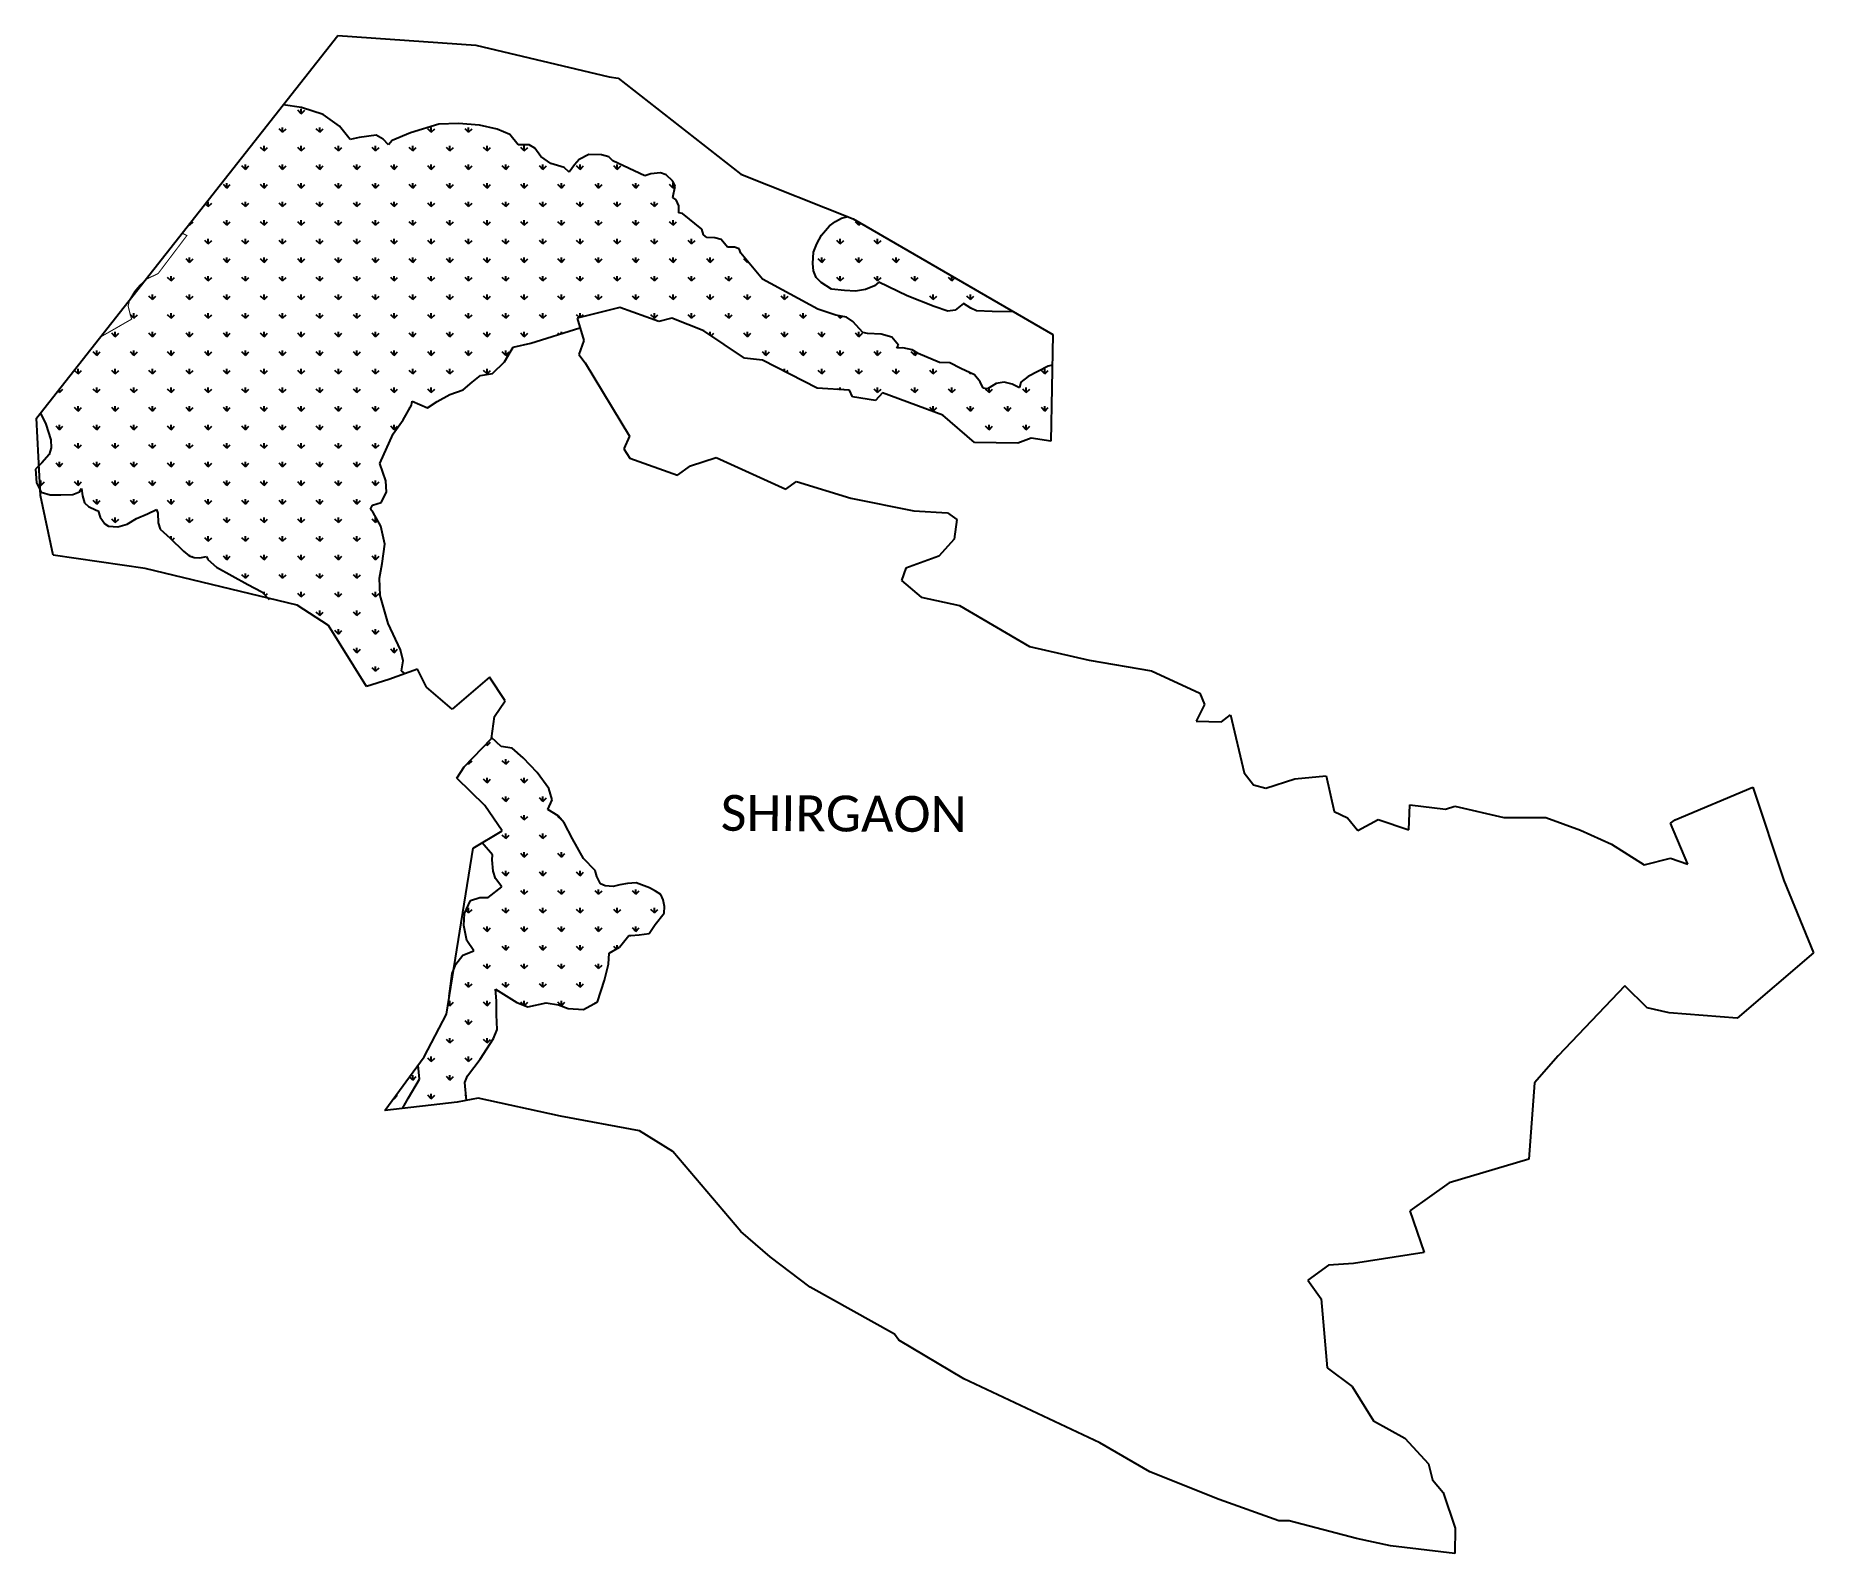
# Model space of a CAD drawing. Header units: metres. Extents: x 316862 to 322015, y 1880764 to 1885164.
import ezdxf

# ---------------------------------------------------------------- set-up
doc = ezdxf.new("R2010")
doc.units = ezdxf.units.M
for name, color, linetype in [('MANGROOVES', 112, 'Continuous'), ('village', 3, 'Continuous'), ('VILLAGE NAME', 250, 'Continuous')]:
    doc.layers.add(name, color=color, linetype=linetype)
doc.styles.get("Standard").update_dxf_attribs({"font": 'simplex.shx'})

msp = doc.modelspace()

# ---------------------------------------------------------------- texts
at = {"layer": 'VILLAGE NAME', "insert": (318848, 1882963), "char_height": 104.042, "attachment_point": 1, "rotation": 359.6762}
msp.add_mtext_dynamic_manual_height_columns('{\\fCalibri|b0|i0|c0|p34;SHIRGAON}', width=1306.667, gutter_width=520.2, heights=[0], dxfattribs=at)

# ---------------------------------------------------------------- linework, layer by layer
at = {"color": 3, "flags": 128}
msp.add_lwpolyline([(317737.8, 1885164.4), (318137.4, 1885136.3)], dxfattribs=at)
at = {"layer": 'MANGROOVES'}
for p, q in [((317632.7, 1884956), (317579.2, 1884963.5)), ((317695.6, 1884935.9), (317632.7, 1884956)), ((317742.3, 1884901.5), (317695.6, 1884935.9)), ((317773.7, 1884862.9), (317742.3, 1884901.5)), ((317848.7, 1884875.2), (317799.2, 1884869.3)), ((317868.9, 1884864.3), (317848.7, 1884875.2)), ((317948.5, 1884882.4), (317895.2, 1884860)), ((318030.3, 1884907.5), (317948.5, 1884882.4)), ((318087.5, 1884909.6), (318030.3, 1884907.5)), ((318148.1, 1884905), (318087.5, 1884909.6)), ((318200, 1884893.2), (318148.1, 1884905)), ((318236.8, 1884877.7), (318200, 1884893.2)), ((318260.2, 1884847.2), (318236.8, 1884877.7)), ((317799.2, 1884869.3), (317773.7, 1884862.9)), ((317884.7, 1884847.9), (317868.9, 1884864.3)), ((317895.2, 1884860), (317884.7, 1884847.9)), ((318291.9, 1884847.3), (318260.2, 1884847.2)), ((318309.2, 1884838.3), (318291.9, 1884847.3)), ((318326, 1884814.2), (318309.2, 1884838.3)), ((318355, 1884793.6), (318326, 1884814.2)), ((318393.7, 1884781.8), (318355, 1884793.6)), ((318408.3, 1884768.4), (318393.7, 1884781.8)), ((318423.6, 1884789.3), (318408.3, 1884768.4)), ((318437.1, 1884805), (318423.6, 1884789.3)), ((318465.2, 1884819.9), (318437.1, 1884805)), ((318501.8, 1884818.1), (318465.2, 1884819.9)), ((318523.2, 1884812.8), (318501.8, 1884818.1)), ((318534.5, 1884800.9), (318523.2, 1884812.8)), ((318628, 1884758), (318534.5, 1884800.9)), ((318644.6, 1884763.3), (318628, 1884758)), ((318672.7, 1884766), (318644.6, 1884763.3)), ((318689.6, 1884760.4), (318672.7, 1884766)), ((318708.3, 1884741.8), (318689.6, 1884760.4)), ((318715.5, 1884727.3), (318708.3, 1884741.8)), ((318709, 1884695.2), (318715.5, 1884727.3)), ((318718.5, 1884688.1), (318709, 1884695.2)), ((318726.1, 1884670.3), (318718.5, 1884688.1)), ((318726.3, 1884650.1), (318726.1, 1884670.3)), ((318736.3, 1884648.9), (318726.3, 1884650.1)), ((318792.7, 1884602.6), (318736.3, 1884648.9)), ((319163.2, 1884612.5), (319180.5, 1884625.6)), ((319180.5, 1884625.6), (319197.6, 1884634.6)), ((319197.6, 1884634.6), (319216.9, 1884639.7)), ((318797.4, 1884587.1), (318792.7, 1884602.6)), ((318807.6, 1884578.5), (318797.4, 1884587.1)), ((318830.1, 1884578.3), (318807.6, 1884578.5)), ((318849, 1884573.2), (318830.1, 1884578.3)), ((318867.6, 1884551.3), (318849, 1884573.2)), ((319125.7, 1884561), (319139.3, 1884585.8)), ((319139.3, 1884585.8), (319163.2, 1884612.5)), ((318887.5, 1884551.1), (318867.6, 1884551.3)), ((318901.1, 1884546.2), (318887.5, 1884551.1)), ((318906.2, 1884533.6), (318901.1, 1884546.2)), ((318968.3, 1884458.2), (318906.2, 1884533.6)), ((319114.5, 1884503.9), (319116.6, 1884536.7)), ((319116.6, 1884536.7), (319125.7, 1884561)), ((319116, 1884482.3), (319114.5, 1884503.9)), ((319124.2, 1884463.3), (319116, 1884482.3)), ((319138.6, 1884448.9), (319124.2, 1884463.3)), ((319129.3, 1884371.5), (318968.3, 1884458.2)), ((319168.2, 1884429), (319138.6, 1884448.9)), ((319205.9, 1884424.9), (319168.2, 1884429)), ((319238.6, 1884422.9), (319205.9, 1884424.9)), ((319267.4, 1884428.3), (319238.6, 1884422.9)), ((319293, 1884438.6), (319267.4, 1884428.3)), ((319306.1, 1884449.8), (319293, 1884438.6)), ((319387.6, 1884409.8), (319306.1, 1884449.8)), ((319466.4, 1884378.5), (319387.6, 1884409.8)), ((319181.3, 1884353.4), (319129.3, 1884371.5)), ((319505.9, 1884365.4), (319466.4, 1884378.5)), ((319526.6, 1884368), (319505.9, 1884365.4)), ((319551.2, 1884387.2), (319526.6, 1884368)), ((319572, 1884374.5), (319551.2, 1884387.2)), ((319589.2, 1884366.6), (319572, 1884374.5)), ((319633.8, 1884364.3), (319589.2, 1884366.6)), ((319696.7, 1884363.2), (319633.8, 1884364.3)), ((318297.6, 1884272.4), (318438.9, 1884317.5)), ((318438.9, 1884317.5), (318439.3, 1884317.6)), ((319212.1, 1884348), (319181.3, 1884353.4)), ((319230.4, 1884335.4), (319212.1, 1884348)), ((319259.2, 1884303.8), (319230.4, 1884335.4)), ((318236.9, 1884246.7), (318245.7, 1884261.1)), ((318245.7, 1884261.1), (318297.6, 1884272.4)), ((319273.2, 1884300.8), (319259.2, 1884303.8)), ((319312.1, 1884299), (319273.2, 1884300.8)), ((319343.2, 1884289.5), (319312.1, 1884299)), ((319362.9, 1884267), (319343.2, 1884289.5)), ((319357.7, 1884258.1), (319362.9, 1884267)), ((319375.3, 1884259.1), (319357.7, 1884258.1)), ((319402.1, 1884253), (319375.3, 1884259.1)), ((318186, 1884184.7), (318220.6, 1884218.7)), ((318220.6, 1884218.7), (318236.9, 1884246.7)), ((319419.6, 1884242.9), (319402.1, 1884253)), ((319481.9, 1884216.7), (319419.6, 1884242.9)), ((319511.2, 1884215.7), (319481.9, 1884216.7)), ((319543.4, 1884199.2), (319511.2, 1884215.7)), ((319796.8, 1884205.5), (319738.7, 1884175.9)), ((319808.1, 1884208.5), (319796.8, 1884205.5)), ((318101, 1884137.1), (318127.4, 1884159.1)), ((318127.4, 1884159.1), (318151.7, 1884179)), ((318151.7, 1884179), (318186, 1884184.7)), ((319583, 1884181.2), (319543.4, 1884199.2)), ((319599, 1884160.6), (319583, 1884181.2)), ((319608, 1884141.8), (319599, 1884160.6)), ((319645.6, 1884156.1), (319621.2, 1884140.2)), ((319669.5, 1884159.6), (319645.6, 1884156.1)), ((319691.9, 1884153.5), (319669.5, 1884159.6)), ((319713.1, 1884142.7), (319691.9, 1884153.5)), ((319717.6, 1884159.5), (319713.1, 1884142.7)), ((319738.7, 1884175.9), (319717.6, 1884159.5)), ((317951.1, 1884093.2), (317953.7, 1884104.2)), ((317953.7, 1884104.2), (317998, 1884085.2)), ((317998, 1884085.2), (318026.2, 1884103.5)), ((318026.2, 1884103.5), (318062.6, 1884123.4)), ((318062.6, 1884123.4), (318101, 1884137.1)), ((319621.2, 1884140.2), (319608, 1884141.8)), ((316875.7, 1884069.9), (316891.7, 1884037.9)), ((317898.5, 1884010), (317927.1, 1884050)), ((317927.1, 1884050), (317951.1, 1884093.2)), ((316891.7, 1884037.9), (316906.5, 1883992.1)), ((317859.5, 1883923.7), (317898.5, 1884010)), ((316900.9, 1883949.7), (316879.7, 1883925.7)), ((316907, 1883969.6), (316900.9, 1883949.7)), ((316906.5, 1883992.1), (316907, 1883969.6)), ((316879.7, 1883925.7), (316861.8, 1883907.1)), ((316861.8, 1883907.1), (316864.4, 1883867.6)), ((317877.2, 1883873.2), (317859.5, 1883923.7)), ((316864.4, 1883867.6), (316878.2, 1883840.5)), ((316989.3, 1883841.4), (316994.5, 1883851)), ((316994.5, 1883851), (316997.8, 1883829.8)), ((317878.9, 1883840.9), (317877.2, 1883873.2)), ((316878.2, 1883840.5), (316903.9, 1883832.9)), ((316903.9, 1883832.9), (316934.9, 1883832.7)), ((316934.9, 1883832.7), (316969.6, 1883834.2)), ((316969.6, 1883834.2), (316989.3, 1883841.4)), ((316997.8, 1883829.8), (317003.9, 1883809.9)), ((317003.9, 1883809.9), (317015.6, 1883799.1)), ((317015.6, 1883799.1), (317037.2, 1883788.1)), ((317832.2, 1883791), (317838.3, 1883803)), ((317838.3, 1883803), (317863.4, 1883810.4)), ((317863.4, 1883810.4), (317878.9, 1883840.9)), ((317037.2, 1883788.1), (317043.7, 1883786.9)), ((317043.7, 1883786.9), (317049.5, 1883768.1)), ((317049.5, 1883768.1), (317062.1, 1883749.1)), ((317062.1, 1883749.1), (317073.1, 1883741.6)), ((317073.1, 1883741.6), (317100, 1883740.2)), ((317100, 1883740.2), (317127.1, 1883748.3)), ((317127.1, 1883748.3), (317154.3, 1883764.2)), ((317154.3, 1883764.2), (317186.3, 1883778.2)), ((317186.3, 1883778.2), (317212.3, 1883790.3)), ((317212.3, 1883790.3), (317216.1, 1883779.8)), ((317216.1, 1883779.8), (317217.3, 1883752.1)), ((317217.3, 1883752.1), (317222.7, 1883733.6)), ((317840.3, 1883781.6), (317832.2, 1883791)), ((317862, 1883742.4), (317840.3, 1883781.6)), ((317873.6, 1883689.9), (317862, 1883742.4)), ((317222.7, 1883733.6), (317251.6, 1883707.3)), ((317251.6, 1883707.3), (317290.1, 1883669.1)), ((317866, 1883633.5), (317873.6, 1883689.9)), ((317290.1, 1883669.1), (317306.9, 1883656.5)), ((317306.9, 1883656.5), (317321.2, 1883651.3)), ((317321.2, 1883651.3), (317338.3, 1883649.8)), ((317338.3, 1883649.8), (317357, 1883653.8)), ((317357, 1883653.8), (317360.8, 1883645.1)), ((317360.8, 1883645.1), (317386.5, 1883623.6)), ((317386.5, 1883623.6), (317477.4, 1883572.9)), ((317858.6, 1883591.3), (317866, 1883633.5)), ((317860.2, 1883541), (317858.6, 1883591.3)), ((317477.4, 1883572.9), (317517.2, 1883551.5)), ((317517.2, 1883551.5), (317538.6, 1883529.7)), ((317883.7, 1883460.2), (317860.2, 1883541)), ((317919.3, 1883383.3), (317883.7, 1883460.2)), ((317927, 1883351.6), (317919.3, 1883383.3)), ((317922.8, 1883322.9), (317927, 1883351.6)), ((317932.6, 1883314.4), (317922.8, 1883322.9)), ((318210.9, 1883102.8), (318183.4, 1883128.9)), ((318243.1, 1883098.5), (318210.9, 1883102.8)), ((318275, 1883070), (318243.1, 1883098.5)), ((318316, 1883028), (318275, 1883070)), ((318349.7, 1882981.4), (318316, 1883028)), ((318358.6, 1882948.5), (318349.7, 1882981.4)), ((318346.2, 1882920.4), (318358.6, 1882948.5)), ((318376.3, 1882902), (318346.2, 1882920.4)), ((318394.2, 1882881.7), (318376.3, 1882902)), ((318418, 1882835.1), (318394.2, 1882881.7)), ((318186.1, 1882789.4), (318155.7, 1882824.1)), ((318449.7, 1882778.5), (318418, 1882835.1)), ((318184.7, 1882774.9), (318186.1, 1882789.4)), ((318188.3, 1882741.9), (318184.7, 1882774.9)), ((318483.3, 1882744.1), (318449.7, 1882778.5)), ((318194.5, 1882720.8), (318188.3, 1882741.9)), ((318212.7, 1882696.1), (318194.5, 1882720.8)), ((318488.9, 1882726.4), (318483.3, 1882744.1)), ((318498.9, 1882705.5), (318488.9, 1882726.4)), ((318122, 1882656.7), (318149.5, 1882665.4)), ((318149.5, 1882665.4), (318173.9, 1882665.7)), ((318173.9, 1882665.7), (318212.7, 1882696.1)), ((318513.1, 1882699.2), (318498.9, 1882705.5)), ((318535.8, 1882697), (318513.1, 1882699.2)), ((318555.3, 1882702.1), (318535.8, 1882697)), ((318577.8, 1882706.5), (318555.3, 1882702.1)), ((318602.9, 1882708.3), (318577.8, 1882706.5)), ((318640.9, 1882693.8), (318602.9, 1882708.3)), ((318658.5, 1882684.1), (318640.9, 1882693.8)), ((318673.7, 1882674.1), (318658.5, 1882684.1)), ((318680.6, 1882659), (318673.7, 1882674.1)), ((318684.8, 1882639.5), (318680.6, 1882659)), ((318103.4, 1882584.3), (318105.4, 1882618.7)), ((318105.4, 1882618.7), (318122, 1882656.7)), ((318657.5, 1882587.3), (318683.7, 1882620.1)), ((318683.7, 1882620.1), (318684.8, 1882639.5)), ((318111.6, 1882540.6), (318103.4, 1882584.3)), ((318553.7, 1882521.9), (318581.7, 1882555.6)), ((318581.7, 1882555.6), (318587.5, 1882555.1)), ((318587.5, 1882555.1), (318610.8, 1882556.8)), ((318610.8, 1882556.8), (318640, 1882561.4)), ((318640, 1882561.4), (318657.5, 1882587.3)), ((318100.5, 1882497.9), (318131.9, 1882510.5)), ((318131.9, 1882510.5), (318111.6, 1882540.6)), ((318522.1, 1882472.3), (318523.9, 1882503.9)), ((318523.9, 1882503.9), (318553.7, 1882521.9)), ((318069.1, 1882445.3), (318080.1, 1882472.4)), ((318080.1, 1882472.4), (318100.5, 1882497.9)), ((318511.1, 1882425.8), (318522.1, 1882472.3)), ((318060.8, 1882379), (318069.1, 1882445.3)), ((318198, 1882365.6), (318194.7, 1882400)), ((318194.7, 1882400), (318256.8, 1882361.2)), ((318490.5, 1882363.2), (318511.1, 1882425.8)), ((318198.1, 1882325.4), (318198, 1882365.6)), ((318256.8, 1882361.2), (318288.9, 1882348.8)), ((318288.9, 1882348.8), (318341.4, 1882360.4)), ((318341.4, 1882360.4), (318377.2, 1882354.2)), ((318377.2, 1882354.2), (318405.7, 1882343.8)), ((318449.8, 1882340.7), (318490.5, 1882363.2)), ((318199.7, 1882283.1), (318198.1, 1882325.4)), ((318405.7, 1882343.8), (318449.8, 1882340.7)), ((318150.6, 1882196.9), (318189.4, 1882257)), ((318189.4, 1882257), (318199.7, 1882283.1)), ((318114, 1882148.9), (318150.6, 1882196.9)), ((317974.3, 1882138.7), (317970.6, 1882179.3)), ((318105.7, 1882128.8), (318114, 1882148.9)), ((317942.5, 1882084.6), (317974.3, 1882138.7)), ((318110.7, 1882077.4), (318105.7, 1882128.8)), ((317925, 1882054.2), (317942.5, 1882084.6))]:
    msp.add_line(p, q, dxfattribs=at)
at = {"layer": 'MANGROOVES', "linetype": 'Continuous'}
for p, q in [((317631.7, 1884937.8), (317621.6, 1884947.9)), ((317631.7, 1884937.8), (317631.7, 1884952.1)), ((317631.7, 1884937.8), (317641.8, 1884947.9)), ((317577.8, 1884883.9), (317567.7, 1884894)), ((317577.8, 1884883.9), (317577.8, 1884898.2)), ((317577.8, 1884883.9), (317587.9, 1884894)), ((317685.5, 1884883.9), (317675.4, 1884894)), ((317685.5, 1884883.9), (317685.5, 1884898.2)), ((317685.5, 1884883.9), (317695.6, 1884894)), ((318008.8, 1884883.9), (317998.7, 1884894)), ((318008.8, 1884883.9), (318008.8, 1884898.2)), ((318008.8, 1884883.9), (318018.9, 1884894)), ((318116.6, 1884883.9), (318106.5, 1884894)), ((318116.6, 1884883.9), (318116.6, 1884898.2)), ((318116.6, 1884883.9), (318126.7, 1884894)), ((317523.9, 1884830), (317513.8, 1884840.1)), ((317523.9, 1884830), (317523.9, 1884844.3)), ((317523.9, 1884830), (317534, 1884840.1)), ((317631.7, 1884830), (317621.6, 1884840.1)), ((317631.7, 1884830), (317631.7, 1884844.3)), ((317631.7, 1884830), (317641.8, 1884840.1)), ((317739.4, 1884830), (317729.3, 1884840.1)), ((317739.4, 1884830), (317739.4, 1884844.3)), ((317739.4, 1884830), (317749.5, 1884840.1)), ((317847.2, 1884830), (317837.1, 1884840.1)), ((317847.2, 1884830), (317847.2, 1884844.3)), ((317847.2, 1884830), (317857.3, 1884840.1)), ((317954.9, 1884830), (317944.8, 1884840.1)), ((317954.9, 1884830), (317954.9, 1884844.3)), ((317954.9, 1884830), (317965.1, 1884840.1)), ((318062.7, 1884830), (318052.6, 1884840.1)), ((318062.7, 1884830), (318062.7, 1884844.3)), ((318062.7, 1884830), (318072.8, 1884840.1)), ((318170.5, 1884830), (318160.4, 1884840.1)), ((318170.5, 1884830), (318170.5, 1884844.3)), ((318170.5, 1884830), (318180.6, 1884840.1)), ((318278.2, 1884830), (318268.1, 1884840.1)), ((318278.2, 1884830), (318278.2, 1884844.3)), ((318278.2, 1884830), (318288.3, 1884840.1)), ((317470, 1884776.2), (317459.9, 1884786.3)), ((317470, 1884776.2), (317470, 1884790.4)), ((317470, 1884776.2), (317480.1, 1884786.3)), ((317577.8, 1884776.2), (317567.7, 1884786.3)), ((317577.8, 1884776.2), (317577.8, 1884790.4)), ((317577.8, 1884776.2), (317587.9, 1884786.3)), ((317685.5, 1884776.2), (317675.4, 1884786.3)), ((317685.5, 1884776.2), (317685.5, 1884790.4)), ((317685.5, 1884776.2), (317695.6, 1884786.3)), ((317793.3, 1884776.2), (317783.2, 1884786.3)), ((317793.3, 1884776.2), (317793.3, 1884790.4)), ((317793.3, 1884776.2), (317803.4, 1884786.3)), ((317901.1, 1884776.2), (317891, 1884786.3)), ((317901.1, 1884776.2), (317901.1, 1884790.4)), ((317901.1, 1884776.2), (317911.2, 1884786.3)), ((318008.8, 1884776.2), (317998.7, 1884786.3)), ((318008.8, 1884776.2), (318008.8, 1884790.4)), ((318008.8, 1884776.2), (318018.9, 1884786.3)), ((318116.6, 1884776.2), (318106.5, 1884786.3)), ((318116.6, 1884776.2), (318116.6, 1884790.4)), ((318116.6, 1884776.2), (318126.7, 1884786.3)), ((318224.4, 1884776.2), (318214.3, 1884786.3)), ((318224.4, 1884776.2), (318224.4, 1884790.4)), ((318224.4, 1884776.2), (318234.5, 1884786.3)), ((318332.1, 1884776.2), (318322, 1884786.3)), ((318332.1, 1884776.2), (318332.1, 1884790.4)), ((318332.1, 1884776.2), (318342.2, 1884786.3)), ((318439.9, 1884776.2), (318429.8, 1884786.3)), ((318439.9, 1884776.2), (318439.9, 1884790.4)), ((318439.9, 1884776.2), (318450, 1884786.3)), ((318547.6, 1884776.2), (318537.5, 1884786.3)), ((318547.6, 1884776.2), (318547.6, 1884790.4)), ((318547.6, 1884776.2), (318557.7, 1884786.3)), ((317416.1, 1884722.3), (317406, 1884732.4)), ((317416.1, 1884722.3), (317416.1, 1884736.6)), ((317416.1, 1884722.3), (317426.2, 1884732.4)), ((317523.9, 1884722.3), (317513.8, 1884732.4)), ((317523.9, 1884722.3), (317523.9, 1884736.6)), ((317523.9, 1884722.3), (317534, 1884732.4)), ((317631.7, 1884722.3), (317621.6, 1884732.4)), ((317631.7, 1884722.3), (317631.7, 1884736.6)), ((317631.7, 1884722.3), (317641.8, 1884732.4)), ((317739.4, 1884722.3), (317729.3, 1884732.4)), ((317739.4, 1884722.3), (317739.4, 1884736.6)), ((317739.4, 1884722.3), (317749.5, 1884732.4)), ((317847.2, 1884722.3), (317837.1, 1884732.4)), ((317847.2, 1884722.3), (317847.2, 1884736.6)), ((317847.2, 1884722.3), (317857.3, 1884732.4)), ((317954.9, 1884722.3), (317944.8, 1884732.4)), ((317954.9, 1884722.3), (317954.9, 1884736.6)), ((317954.9, 1884722.3), (317965.1, 1884732.4)), ((318062.7, 1884722.3), (318052.6, 1884732.4)), ((318062.7, 1884722.3), (318062.7, 1884736.6)), ((318062.7, 1884722.3), (318072.8, 1884732.4)), ((318170.5, 1884722.3), (318160.4, 1884732.4)), ((318170.5, 1884722.3), (318170.5, 1884736.6)), ((318170.5, 1884722.3), (318180.6, 1884732.4)), ((318278.2, 1884722.3), (318268.1, 1884732.4)), ((318278.2, 1884722.3), (318278.2, 1884736.6)), ((318278.2, 1884722.3), (318288.3, 1884732.4)), ((318386, 1884722.3), (318375.9, 1884732.4)), ((318386, 1884722.3), (318386, 1884736.6)), ((318386, 1884722.3), (318396.1, 1884732.4)), ((318493.8, 1884722.3), (318483.7, 1884732.4)), ((318493.8, 1884722.3), (318493.8, 1884736.6)), ((318493.8, 1884722.3), (318503.9, 1884732.4)), ((318601.5, 1884722.3), (318591.4, 1884732.4)), ((318601.5, 1884722.3), (318601.5, 1884736.6)), ((318601.5, 1884722.3), (318611.6, 1884732.4)), ((318709.3, 1884722.3), (318699.2, 1884732.4)), ((318709.3, 1884722.3), (318709.3, 1884736.6)), ((318709.3, 1884722.3), (318715.1, 1884728.1)), ((317362.3, 1884668.4), (317353.8, 1884676.9)), ((317362.3, 1884668.4), (317362.3, 1884682.7)), ((317362.3, 1884668.4), (317372.4, 1884678.5)), ((317470, 1884668.4), (317459.9, 1884678.5)), ((317470, 1884668.4), (317470, 1884682.7)), ((317470, 1884668.4), (317480.1, 1884678.5)), ((317577.8, 1884668.4), (317567.7, 1884678.5)), ((317577.8, 1884668.4), (317577.8, 1884682.7)), ((317577.8, 1884668.4), (317587.9, 1884678.5)), ((317685.5, 1884668.4), (317675.4, 1884678.5)), ((317685.5, 1884668.4), (317685.5, 1884682.7)), ((317685.5, 1884668.4), (317695.6, 1884678.5)), ((317793.3, 1884668.4), (317783.2, 1884678.5)), ((317793.3, 1884668.4), (317793.3, 1884682.7)), ((317793.3, 1884668.4), (317803.4, 1884678.5)), ((317901.1, 1884668.4), (317891, 1884678.5)), ((317901.1, 1884668.4), (317901.1, 1884682.7)), ((317901.1, 1884668.4), (317911.2, 1884678.5)), ((318008.8, 1884668.4), (317998.7, 1884678.5)), ((318008.8, 1884668.4), (318008.8, 1884682.7)), ((318008.8, 1884668.4), (318018.9, 1884678.5)), ((318116.6, 1884668.4), (318106.5, 1884678.5)), ((318116.6, 1884668.4), (318116.6, 1884682.7)), ((318116.6, 1884668.4), (318126.7, 1884678.5)), ((318224.4, 1884668.4), (318214.3, 1884678.5)), ((318224.4, 1884668.4), (318224.4, 1884682.7)), ((318224.4, 1884668.4), (318234.5, 1884678.5)), ((318332.1, 1884668.4), (318322, 1884678.5)), ((318332.1, 1884668.4), (318332.1, 1884682.7)), ((318332.1, 1884668.4), (318342.2, 1884678.5)), ((318439.9, 1884668.4), (318429.8, 1884678.5)), ((318439.9, 1884668.4), (318439.9, 1884682.7)), ((318439.9, 1884668.4), (318450, 1884678.5)), ((318547.6, 1884668.4), (318537.5, 1884678.5)), ((318547.6, 1884668.4), (318547.6, 1884682.7)), ((318547.6, 1884668.4), (318557.7, 1884678.5)), ((318655.4, 1884668.4), (318645.3, 1884678.5)), ((318655.4, 1884668.4), (318655.4, 1884682.7)), ((318655.4, 1884668.4), (318665.5, 1884678.5)), ((317308.4, 1884614.5), (317306.3, 1884616.6)), ((317308.4, 1884614.5), (317318.5, 1884624.6)), ((317308.4, 1884614.5), (317308.4, 1884619.2)), ((317416.1, 1884614.5), (317406, 1884624.6)), ((317416.1, 1884614.5), (317416.1, 1884628.8)), ((317416.1, 1884614.5), (317426.2, 1884624.6)), ((317523.9, 1884614.5), (317513.8, 1884624.6)), ((317523.9, 1884614.5), (317523.9, 1884628.8)), ((317523.9, 1884614.5), (317534, 1884624.6)), ((317631.7, 1884614.5), (317621.6, 1884624.6)), ((317631.7, 1884614.5), (317631.7, 1884628.8)), ((317631.7, 1884614.5), (317641.8, 1884624.6)), ((317739.4, 1884614.5), (317729.3, 1884624.6)), ((317739.4, 1884614.5), (317739.4, 1884628.8)), ((317739.4, 1884614.5), (317749.5, 1884624.6)), ((317847.2, 1884614.5), (317837.1, 1884624.6)), ((317847.2, 1884614.5), (317847.2, 1884628.8)), ((317847.2, 1884614.5), (317857.3, 1884624.6)), ((317954.9, 1884614.5), (317944.8, 1884624.6)), ((317954.9, 1884614.5), (317954.9, 1884628.8)), ((317954.9, 1884614.5), (317965.1, 1884624.6)), ((318062.7, 1884614.5), (318052.6, 1884624.6)), ((318062.7, 1884614.5), (318062.7, 1884628.8)), ((318062.7, 1884614.5), (318072.8, 1884624.6)), ((318170.5, 1884614.5), (318160.4, 1884624.6)), ((318170.5, 1884614.5), (318170.5, 1884628.8)), ((318170.5, 1884614.5), (318180.6, 1884624.6)), ((318278.2, 1884614.5), (318268.1, 1884624.6)), ((318278.2, 1884614.5), (318278.2, 1884628.8)), ((318278.2, 1884614.5), (318288.3, 1884624.6)), ((318386, 1884614.5), (318375.9, 1884624.6)), ((318386, 1884614.5), (318386, 1884628.8)), ((318386, 1884614.5), (318396.1, 1884624.6)), ((318493.8, 1884614.5), (318483.7, 1884624.6)), ((318493.8, 1884614.5), (318493.8, 1884628.8)), ((318493.8, 1884614.5), (318503.9, 1884624.6)), ((318601.5, 1884614.5), (318591.4, 1884624.6)), ((318601.5, 1884614.5), (318601.5, 1884628.8)), ((318601.5, 1884614.5), (318611.6, 1884624.6)), ((318709.3, 1884614.5), (318699.2, 1884624.6)), ((318709.3, 1884614.5), (318709.3, 1884628.8)), ((318709.3, 1884614.5), (318719.4, 1884624.6)), ((319248.1, 1884614.5), (319238, 1884624.6)), ((319248.1, 1884614.5), (319248.1, 1884623.5)), ((319248.1, 1884614.5), (319253.8, 1884620.2)), ((317362.3, 1884560.6), (317352.1, 1884570.7)), ((317362.3, 1884560.6), (317362.3, 1884574.9)), ((317362.3, 1884560.6), (317372.4, 1884570.7)), ((317470, 1884560.6), (317459.9, 1884570.7)), ((317470, 1884560.6), (317470, 1884574.9)), ((317470, 1884560.6), (317480.1, 1884570.7)), ((317577.8, 1884560.6), (317567.7, 1884570.7)), ((317577.8, 1884560.6), (317577.8, 1884574.9)), ((317577.8, 1884560.6), (317587.9, 1884570.7)), ((317685.5, 1884560.6), (317675.4, 1884570.7)), ((317685.5, 1884560.6), (317685.5, 1884574.9)), ((317685.5, 1884560.6), (317695.6, 1884570.7)), ((317793.3, 1884560.6), (317783.2, 1884570.7)), ((317793.3, 1884560.6), (317793.3, 1884574.9)), ((317793.3, 1884560.6), (317803.4, 1884570.7)), ((317901.1, 1884560.6), (317891, 1884570.7)), ((317901.1, 1884560.6), (317901.1, 1884574.9)), ((317901.1, 1884560.6), (317911.2, 1884570.7)), ((318008.8, 1884560.6), (317998.7, 1884570.7)), ((318008.8, 1884560.6), (318008.8, 1884574.9)), ((318008.8, 1884560.6), (318018.9, 1884570.7)), ((318116.6, 1884560.6), (318106.5, 1884570.7)), ((318116.6, 1884560.6), (318116.6, 1884574.9)), ((318116.6, 1884560.6), (318126.7, 1884570.7)), ((318224.4, 1884560.6), (318214.3, 1884570.7)), ((318224.4, 1884560.6), (318224.4, 1884574.9)), ((318224.4, 1884560.6), (318234.5, 1884570.7)), ((318332.1, 1884560.6), (318322, 1884570.7)), ((318332.1, 1884560.6), (318332.1, 1884574.9)), ((318332.1, 1884560.6), (318342.2, 1884570.7)), ((318439.9, 1884560.6), (318429.8, 1884570.7)), ((318439.9, 1884560.6), (318439.9, 1884574.9)), ((318439.9, 1884560.6), (318450, 1884570.7)), ((318547.6, 1884560.6), (318537.5, 1884570.7)), ((318547.6, 1884560.6), (318547.6, 1884574.9)), ((318547.6, 1884560.6), (318557.7, 1884570.7)), ((318655.4, 1884560.6), (318645.3, 1884570.7)), ((318655.4, 1884560.6), (318655.4, 1884574.9)), ((318655.4, 1884560.6), (318665.5, 1884570.7)), ((318763.2, 1884560.6), (318753.1, 1884570.7)), ((318763.2, 1884560.6), (318763.2, 1884574.9)), ((318763.2, 1884560.6), (318773.3, 1884570.7)), ((319194.2, 1884560.6), (319184.1, 1884570.7)), ((319194.2, 1884560.6), (319194.2, 1884574.9)), ((319194.2, 1884560.6), (319204.3, 1884570.7)), ((319302, 1884560.6), (319291.9, 1884570.7)), ((319302, 1884560.6), (319302, 1884574.9)), ((319302, 1884560.6), (319312.1, 1884570.7)), ((317308.4, 1884506.7), (317298.3, 1884516.8)), ((317308.4, 1884506.7), (317308.4, 1884521)), ((317308.4, 1884506.7), (317318.5, 1884516.8)), ((317416.1, 1884506.7), (317406, 1884516.8)), ((317416.1, 1884506.7), (317416.1, 1884521)), ((317416.1, 1884506.7), (317426.2, 1884516.8)), ((317523.9, 1884506.7), (317513.8, 1884516.8)), ((317523.9, 1884506.7), (317523.9, 1884521)), ((317523.9, 1884506.7), (317534, 1884516.8)), ((317631.7, 1884506.7), (317621.6, 1884516.8)), ((317631.7, 1884506.7), (317631.7, 1884521)), ((317631.7, 1884506.7), (317641.8, 1884516.8)), ((317739.4, 1884506.7), (317729.3, 1884516.8)), ((317739.4, 1884506.7), (317739.4, 1884521)), ((317739.4, 1884506.7), (317749.5, 1884516.8)), ((317847.2, 1884506.7), (317837.1, 1884516.8)), ((317847.2, 1884506.7), (317847.2, 1884521)), ((317847.2, 1884506.7), (317857.3, 1884516.8)), ((317954.9, 1884506.7), (317944.8, 1884516.8)), ((317954.9, 1884506.7), (317954.9, 1884521)), ((317954.9, 1884506.7), (317965.1, 1884516.8)), ((318062.7, 1884506.7), (318052.6, 1884516.8)), ((318062.7, 1884506.7), (318062.7, 1884521)), ((318062.7, 1884506.7), (318072.8, 1884516.8)), ((318170.5, 1884506.7), (318160.4, 1884516.8)), ((318170.5, 1884506.7), (318170.5, 1884521)), ((318170.5, 1884506.7), (318180.6, 1884516.8)), ((318278.2, 1884506.7), (318268.1, 1884516.8)), ((318278.2, 1884506.7), (318278.2, 1884521)), ((318278.2, 1884506.7), (318288.3, 1884516.8)), ((318386, 1884506.7), (318375.9, 1884516.8)), ((318386, 1884506.7), (318386, 1884521)), ((318386, 1884506.7), (318396.1, 1884516.8)), ((318493.8, 1884506.7), (318483.7, 1884516.8)), ((318493.8, 1884506.7), (318493.8, 1884521)), ((318493.8, 1884506.7), (318503.9, 1884516.8)), ((318601.5, 1884506.7), (318591.4, 1884516.8)), ((318601.5, 1884506.7), (318601.5, 1884521)), ((318601.5, 1884506.7), (318611.6, 1884516.8)), ((318709.3, 1884506.7), (318699.2, 1884516.8)), ((318709.3, 1884506.7), (318709.3, 1884521)), ((318709.3, 1884506.7), (318719.4, 1884516.8)), ((318817.1, 1884506.7), (318807, 1884516.8)), ((318817.1, 1884506.7), (318817.1, 1884521)), ((318817.1, 1884506.7), (318827.2, 1884516.8)), ((318924.8, 1884506.7), (318914.7, 1884516.8)), ((319140.3, 1884506.7), (319130.2, 1884516.8)), ((319140.3, 1884506.7), (319140.3, 1884521)), ((319140.3, 1884506.7), (319150.4, 1884516.8)), ((319248.1, 1884506.7), (319238, 1884516.8)), ((319248.1, 1884506.7), (319248.1, 1884521)), ((319248.1, 1884506.7), (319258.2, 1884516.8)), ((319355.9, 1884506.7), (319345.8, 1884516.8)), ((319355.9, 1884506.7), (319355.9, 1884521)), ((319355.9, 1884506.7), (319366, 1884516.8)), ((317254.5, 1884452.9), (317244.4, 1884463)), ((317254.5, 1884452.9), (317254.5, 1884467.2)), ((317254.5, 1884452.9), (317264.6, 1884463)), ((317362.3, 1884452.9), (317352.1, 1884463)), ((317362.3, 1884452.9), (317362.3, 1884467.2)), ((317362.3, 1884452.9), (317372.4, 1884463)), ((317470, 1884452.9), (317459.9, 1884463)), ((317470, 1884452.9), (317470, 1884467.2)), ((317470, 1884452.9), (317480.1, 1884463)), ((317577.8, 1884452.9), (317567.7, 1884463)), ((317577.8, 1884452.9), (317577.8, 1884467.2)), ((317577.8, 1884452.9), (317587.9, 1884463)), ((317685.5, 1884452.9), (317675.4, 1884463)), ((317685.5, 1884452.9), (317685.5, 1884467.2)), ((317685.5, 1884452.9), (317695.6, 1884463)), ((317793.3, 1884452.9), (317783.2, 1884463)), ((317793.3, 1884452.9), (317793.3, 1884467.2)), ((317793.3, 1884452.9), (317803.4, 1884463)), ((317901.1, 1884452.9), (317891, 1884463)), ((317901.1, 1884452.9), (317901.1, 1884467.2)), ((317901.1, 1884452.9), (317911.2, 1884463)), ((318008.8, 1884452.9), (317998.7, 1884463)), ((318008.8, 1884452.9), (318008.8, 1884467.2)), ((318008.8, 1884452.9), (318018.9, 1884463)), ((318116.6, 1884452.9), (318106.5, 1884463)), ((318116.6, 1884452.9), (318116.6, 1884467.2)), ((318116.6, 1884452.9), (318126.7, 1884463)), ((318224.4, 1884452.9), (318214.3, 1884463)), ((318224.4, 1884452.9), (318224.4, 1884467.2)), ((318224.4, 1884452.9), (318234.5, 1884463)), ((318332.1, 1884452.9), (318322, 1884463)), ((318332.1, 1884452.9), (318332.1, 1884467.2)), ((318332.1, 1884452.9), (318342.2, 1884463)), ((318439.9, 1884452.9), (318429.8, 1884463)), ((318439.9, 1884452.9), (318439.9, 1884467.2)), ((318439.9, 1884452.9), (318450, 1884463)), ((318547.6, 1884452.9), (318537.5, 1884463)), ((318547.6, 1884452.9), (318547.6, 1884467.2)), ((318547.6, 1884452.9), (318557.7, 1884463)), ((318655.4, 1884452.9), (318645.3, 1884463)), ((318655.4, 1884452.9), (318655.4, 1884467.2)), ((318655.4, 1884452.9), (318665.5, 1884463)), ((318763.2, 1884452.9), (318753.1, 1884463)), ((318763.2, 1884452.9), (318763.2, 1884467.2)), ((318763.2, 1884452.9), (318773.3, 1884463)), ((318870.9, 1884452.9), (318860.8, 1884463)), ((318870.9, 1884452.9), (318870.9, 1884467.2)), ((318870.9, 1884452.9), (318881, 1884463)), ((318924.8, 1884506.7), (318924.8, 1884511)), ((318924.8, 1884506.7), (318926.7, 1884508.7)), ((319194.2, 1884452.9), (319184.1, 1884463)), ((319194.2, 1884452.9), (319194.2, 1884467.2)), ((319194.2, 1884452.9), (319204.3, 1884463)), ((319302, 1884452.9), (319291.9, 1884463)), ((319302, 1884452.9), (319302, 1884467.2)), ((319302, 1884452.9), (319312.1, 1884463)), ((319409.7, 1884452.9), (319399.6, 1884463)), ((319409.7, 1884452.9), (319409.7, 1884467.2)), ((319409.7, 1884452.9), (319419.9, 1884463)), ((319517.5, 1884452.9), (319507.4, 1884463)), ((319517.5, 1884452.9), (319517.5, 1884467.1)), ((319517.5, 1884452.9), (319526.5, 1884461.9)), ((317200.6, 1884399), (317200.6, 1884413.3)), ((317308.4, 1884399), (317308.4, 1884413.3)), ((317416.1, 1884399), (317416.1, 1884413.3)), ((317523.9, 1884399), (317523.9, 1884413.3)), ((317631.7, 1884399), (317631.7, 1884413.3)), ((317739.4, 1884399), (317739.4, 1884413.3)), ((317847.2, 1884399), (317847.2, 1884413.3)), ((317954.9, 1884399), (317954.9, 1884413.3)), ((318062.7, 1884399), (318062.7, 1884413.3)), ((318170.5, 1884399), (318170.5, 1884413.3)), ((318278.2, 1884399), (318278.2, 1884413.3)), ((318386, 1884399), (318386, 1884413.3)), ((318493.8, 1884399), (318493.8, 1884413.3)), ((318601.5, 1884399), (318601.5, 1884413.3)), ((318709.3, 1884399), (318709.3, 1884413.3)), ((318817.1, 1884399), (318817.1, 1884413.3)), ((318924.8, 1884399), (318924.8, 1884413.3)), ((319032.6, 1884399), (319032.6, 1884413.3)), ((319463.6, 1884399), (319463.6, 1884413.3)), ((319571.4, 1884399), (319571.4, 1884413.3)), ((317146.7, 1884345.1), (317146.7, 1884359.4)), ((317200.6, 1884399), (317190.5, 1884409.1)), ((317200.6, 1884399), (317210.7, 1884409.1)), ((317254.5, 1884345.1), (317254.5, 1884359.4)), ((317308.4, 1884399), (317298.3, 1884409.1)), ((317308.4, 1884399), (317318.5, 1884409.1)), ((317362.3, 1884345.1), (317362.3, 1884359.4)), ((317416.1, 1884399), (317406, 1884409.1)), ((317416.1, 1884399), (317426.2, 1884409.1)), ((317470, 1884345.1), (317470, 1884359.4)), ((317523.9, 1884399), (317513.8, 1884409.1)), ((317523.9, 1884399), (317534, 1884409.1)), ((317577.8, 1884345.1), (317577.8, 1884359.4)), ((317631.7, 1884399), (317621.6, 1884409.1)), ((317631.7, 1884399), (317641.8, 1884409.1)), ((317685.5, 1884345.1), (317685.5, 1884359.4)), ((317739.4, 1884399), (317729.3, 1884409.1)), ((317739.4, 1884399), (317749.5, 1884409.1)), ((317793.3, 1884345.1), (317793.3, 1884359.4)), ((317847.2, 1884399), (317837.1, 1884409.1)), ((317847.2, 1884399), (317857.3, 1884409.1)), ((317901.1, 1884345.1), (317901.1, 1884359.4)), ((317954.9, 1884399), (317944.8, 1884409.1)), ((317954.9, 1884399), (317965.1, 1884409.1)), ((318008.8, 1884345.1), (318008.8, 1884359.4)), ((318062.7, 1884399), (318052.6, 1884409.1)), ((318062.7, 1884399), (318072.8, 1884409.1)), ((318116.6, 1884345.1), (318116.6, 1884359.4)), ((318170.5, 1884399), (318160.4, 1884409.1)), ((318170.5, 1884399), (318180.6, 1884409.1)), ((318224.4, 1884345.1), (318224.4, 1884359.4)), ((318278.2, 1884399), (318268.1, 1884409.1)), ((318278.2, 1884399), (318288.3, 1884409.1)), ((318332.1, 1884345.1), (318332.1, 1884359.4)), ((318386, 1884399), (318375.9, 1884409.1)), ((318386, 1884399), (318396.1, 1884409.1)), ((318439.9, 1884347.1), (318439.9, 1884359.4)), ((318493.8, 1884399), (318483.7, 1884409.1)), ((318493.8, 1884399), (318503.9, 1884409.1)), ((318601.5, 1884399), (318591.4, 1884409.1)), ((318601.5, 1884399), (318611.6, 1884409.1)), ((318655.4, 1884345.1), (318655.4, 1884359.4)), ((318709.3, 1884399), (318699.2, 1884409.1)), ((318709.3, 1884399), (318719.4, 1884409.1)), ((318763.2, 1884345.1), (318763.2, 1884359.4)), ((318817.1, 1884399), (318807, 1884409.1)), ((318817.1, 1884399), (318827.2, 1884409.1)), ((318870.9, 1884345.1), (318870.9, 1884359.4)), ((318924.8, 1884399), (318914.7, 1884409.1)), ((318924.8, 1884399), (318934.9, 1884409.1)), ((318978.7, 1884345.1), (318978.7, 1884359.4)), ((319032.6, 1884399), (319022.5, 1884409.1)), ((319032.6, 1884399), (319042.7, 1884409.1)), ((319086.5, 1884345.1), (319086.5, 1884359.4)), ((319463.6, 1884399), (319453.5, 1884409.1)), ((319463.6, 1884399), (319473.7, 1884409.1)), ((319571.4, 1884399), (319561.3, 1884409.1)), ((319571.4, 1884399), (319581.5, 1884409.1)), ((317146.7, 1884345.1), (317136.6, 1884355.2)), ((317146.7, 1884345.1), (317156.8, 1884355.2)), ((317254.5, 1884345.1), (317244.4, 1884355.2)), ((317254.5, 1884345.1), (317264.6, 1884355.2)), ((317362.3, 1884345.1), (317352.1, 1884355.2)), ((317362.3, 1884345.1), (317372.4, 1884355.2)), ((317470, 1884345.1), (317459.9, 1884355.2)), ((317470, 1884345.1), (317480.1, 1884355.2)), ((317577.8, 1884345.1), (317567.7, 1884355.2)), ((317577.8, 1884345.1), (317587.9, 1884355.2)), ((317685.5, 1884345.1), (317675.4, 1884355.2)), ((317685.5, 1884345.1), (317695.6, 1884355.2)), ((317793.3, 1884345.1), (317783.2, 1884355.2)), ((317793.3, 1884345.1), (317803.4, 1884355.2)), ((317901.1, 1884345.1), (317891, 1884355.2)), ((317901.1, 1884345.1), (317911.2, 1884355.2)), ((318008.8, 1884345.1), (317998.7, 1884355.2)), ((318008.8, 1884345.1), (318018.9, 1884355.2)), ((318116.6, 1884345.1), (318106.5, 1884355.2)), ((318116.6, 1884345.1), (318126.7, 1884355.2)), ((318224.4, 1884345.1), (318214.3, 1884355.2)), ((318224.4, 1884345.1), (318234.5, 1884355.2)), ((318332.1, 1884345.1), (318322, 1884355.2)), ((318332.1, 1884345.1), (318342.2, 1884355.2)), ((318438.3, 1884346.7), (318429.8, 1884355.2)), ((318442.5, 1884347.8), (318450, 1884355.2)), ((318655.4, 1884345.1), (318645.3, 1884355.2)), ((318655.4, 1884345.1), (318665.5, 1884355.2)), ((318763.2, 1884345.1), (318753.1, 1884355.2)), ((318763.2, 1884345.1), (318773.3, 1884355.2)), ((318870.9, 1884345.1), (318860.8, 1884355.2)), ((318870.9, 1884345.1), (318881, 1884355.2)), ((318978.7, 1884345.1), (318968.6, 1884355.2)), ((318978.7, 1884345.1), (318988.8, 1884355.2)), ((319086.5, 1884345.1), (319076.4, 1884355.2)), ((319086.5, 1884345.1), (319096.6, 1884355.2)), ((319194.2, 1884345.1), (319186.9, 1884352.5)), ((319194.2, 1884345.1), (319194.2, 1884351.2)), ((319194.2, 1884345.1), (319199.4, 1884350.3)), ((317092.8, 1884291.2), (317082.7, 1884301.3)), ((317092.8, 1884291.2), (317092.8, 1884305.5)), ((317092.8, 1884291.2), (317102.9, 1884301.3)), ((317200.6, 1884291.2), (317190.5, 1884301.3)), ((317200.6, 1884291.2), (317200.6, 1884305.5)), ((317200.6, 1884291.2), (317210.7, 1884301.3)), ((317308.4, 1884291.2), (317298.3, 1884301.3)), ((317308.4, 1884291.2), (317308.4, 1884305.5)), ((317308.4, 1884291.2), (317318.5, 1884301.3)), ((317416.1, 1884291.2), (317406, 1884301.3)), ((317416.1, 1884291.2), (317416.1, 1884305.5)), ((317416.1, 1884291.2), (317426.2, 1884301.3)), ((317523.9, 1884291.2), (317513.8, 1884301.3)), ((317523.9, 1884291.2), (317523.9, 1884305.5)), ((317523.9, 1884291.2), (317534, 1884301.3)), ((317631.7, 1884291.2), (317621.6, 1884301.3)), ((317631.7, 1884291.2), (317631.7, 1884305.5)), ((317631.7, 1884291.2), (317641.8, 1884301.3)), ((317739.4, 1884291.2), (317729.3, 1884301.3)), ((317739.4, 1884291.2), (317739.4, 1884305.5)), ((317739.4, 1884291.2), (317749.5, 1884301.3)), ((317847.2, 1884291.2), (317837.1, 1884301.3)), ((317847.2, 1884291.2), (317847.2, 1884305.5)), ((317847.2, 1884291.2), (317857.3, 1884301.3)), ((317954.9, 1884291.2), (317944.8, 1884301.3)), ((317954.9, 1884291.2), (317954.9, 1884305.5)), ((317954.9, 1884291.2), (317965.1, 1884301.3)), ((318062.7, 1884291.2), (318052.6, 1884301.3)), ((318062.7, 1884291.2), (318062.7, 1884305.5)), ((318062.7, 1884291.2), (318072.8, 1884301.3)), ((318170.5, 1884291.2), (318160.4, 1884301.3)), ((318170.5, 1884291.2), (318170.5, 1884305.5)), ((318170.5, 1884291.2), (318180.6, 1884301.3)), ((318278.2, 1884291.2), (318268.1, 1884301.3)), ((318278.2, 1884291.2), (318278.2, 1884305.5)), ((318278.2, 1884291.2), (318288.3, 1884301.3)), ((318378.9, 1884298.3), (318375.9, 1884301.3)), ((318386, 1884300.6), (318386, 1884305.5)), ((318817.1, 1884295.4), (318817.1, 1884305.5)), ((318819.6, 1884293.7), (318827.2, 1884301.3)), ((318924.8, 1884291.2), (318914.7, 1884301.3)), ((318924.8, 1884291.2), (318924.8, 1884305.5)), ((318924.8, 1884291.2), (318934.9, 1884301.3)), ((319032.6, 1884291.2), (319022.5, 1884301.3)), ((319032.6, 1884291.2), (319032.6, 1884305.5)), ((319032.6, 1884291.2), (319042.7, 1884301.3)), ((319140.3, 1884291.2), (319130.2, 1884301.3)), ((319140.3, 1884291.2), (319140.3, 1884305.5)), ((319140.3, 1884291.2), (319150.4, 1884301.3)), ((319248.1, 1884291.2), (319238, 1884301.3)), ((319248.1, 1884291.2), (319248.1, 1884305.5)), ((319248.1, 1884291.2), (319258.2, 1884301.3)), ((317039, 1884237.3), (317028.9, 1884247.4)), ((317039, 1884237.3), (317039, 1884251.6)), ((317039, 1884237.3), (317049.1, 1884247.4)), ((317146.7, 1884237.3), (317136.6, 1884247.4)), ((317146.7, 1884237.3), (317146.7, 1884251.6)), ((317146.7, 1884237.3), (317156.8, 1884247.4)), ((317254.5, 1884237.3), (317244.4, 1884247.4)), ((317254.5, 1884237.3), (317254.5, 1884251.6)), ((317254.5, 1884237.3), (317264.6, 1884247.4)), ((317362.3, 1884237.3), (317352.1, 1884247.4)), ((317362.3, 1884237.3), (317362.3, 1884251.6)), ((317362.3, 1884237.3), (317372.4, 1884247.4)), ((317470, 1884237.3), (317459.9, 1884247.4)), ((317470, 1884237.3), (317470, 1884251.6)), ((317470, 1884237.3), (317480.1, 1884247.4)), ((317577.8, 1884237.3), (317567.7, 1884247.4)), ((317577.8, 1884237.3), (317577.8, 1884251.6)), ((317577.8, 1884237.3), (317587.9, 1884247.4)), ((317685.5, 1884237.3), (317675.4, 1884247.4)), ((317685.5, 1884237.3), (317685.5, 1884251.6)), ((317685.5, 1884237.3), (317695.6, 1884247.4)), ((317793.3, 1884237.3), (317783.2, 1884247.4)), ((317793.3, 1884237.3), (317793.3, 1884251.6)), ((317793.3, 1884237.3), (317803.4, 1884247.4)), ((317901.1, 1884237.3), (317891, 1884247.4)), ((317901.1, 1884237.3), (317901.1, 1884251.6)), ((317901.1, 1884237.3), (317911.2, 1884247.4)), ((318008.8, 1884237.3), (317998.7, 1884247.4)), ((318008.8, 1884237.3), (318008.8, 1884251.6)), ((318008.8, 1884237.3), (318018.9, 1884247.4)), ((318116.6, 1884237.3), (318106.5, 1884247.4)), ((318116.6, 1884237.3), (318116.6, 1884251.6)), ((318116.6, 1884237.3), (318126.7, 1884247.4)), ((318224.4, 1884237.3), (318214.3, 1884247.4)), ((318224.4, 1884237.3), (318224.4, 1884251.6)), ((318224.4, 1884237.3), (318234.5, 1884247.4)), ((318978.7, 1884237.3), (318968.6, 1884247.4)), ((318978.7, 1884237.3), (318978.7, 1884251.6)), ((318978.7, 1884237.3), (318988.8, 1884247.4)), ((319086.5, 1884237.3), (319076.4, 1884247.4)), ((319086.5, 1884237.3), (319086.5, 1884251.6)), ((319086.5, 1884237.3), (319096.6, 1884247.4)), ((319194.2, 1884237.3), (319184.1, 1884247.4)), ((319194.2, 1884237.3), (319194.2, 1884251.6)), ((319194.2, 1884237.3), (319204.3, 1884247.4)), ((319302, 1884237.3), (319291.9, 1884247.4)), ((319302, 1884237.3), (319302, 1884251.6)), ((319302, 1884237.3), (319312.1, 1884247.4)), ((319409.7, 1884237.3), (319399.6, 1884247.4)), ((319409.7, 1884237.3), (319409.7, 1884248.6)), ((319409.7, 1884237.3), (319416.9, 1884244.5)), ((316985.1, 1884183.5), (316975, 1884193.6)), ((316985.1, 1884183.5), (316985.1, 1884197.7)), ((316985.1, 1884183.5), (316995.2, 1884193.6)), ((317092.8, 1884183.5), (317082.7, 1884193.6)), ((317092.8, 1884183.5), (317092.8, 1884197.7)), ((317092.8, 1884183.5), (317102.9, 1884193.6)), ((317200.6, 1884183.5), (317190.5, 1884193.6)), ((317200.6, 1884183.5), (317200.6, 1884197.7)), ((317200.6, 1884183.5), (317210.7, 1884193.6)), ((317308.4, 1884183.5), (317298.3, 1884193.6)), ((317308.4, 1884183.5), (317308.4, 1884197.7)), ((317308.4, 1884183.5), (317318.5, 1884193.6)), ((317416.1, 1884183.5), (317406, 1884193.6)), ((317416.1, 1884183.5), (317416.1, 1884197.7)), ((317416.1, 1884183.5), (317426.2, 1884193.6)), ((317523.9, 1884183.5), (317513.8, 1884193.6)), ((317523.9, 1884183.5), (317523.9, 1884197.7)), ((317523.9, 1884183.5), (317534, 1884193.6)), ((317631.7, 1884183.5), (317621.6, 1884193.6)), ((317631.7, 1884183.5), (317631.7, 1884197.7)), ((317631.7, 1884183.5), (317641.8, 1884193.6)), ((317739.4, 1884183.5), (317729.3, 1884193.6)), ((317739.4, 1884183.5), (317739.4, 1884197.7)), ((317739.4, 1884183.5), (317749.5, 1884193.6)), ((317847.2, 1884183.5), (317837.1, 1884193.6)), ((317847.2, 1884183.5), (317847.2, 1884197.7)), ((317847.2, 1884183.5), (317857.3, 1884193.6)), ((317954.9, 1884183.5), (317944.8, 1884193.6)), ((317954.9, 1884183.5), (317954.9, 1884197.7)), ((317954.9, 1884183.5), (317965.1, 1884193.6)), ((318062.7, 1884183.5), (318052.6, 1884193.6)), ((318062.7, 1884183.5), (318062.7, 1884197.7)), ((318062.7, 1884183.5), (318072.8, 1884193.6)), ((318170.5, 1884183.5), (318160.4, 1884193.6)), ((318170.5, 1884183.5), (318170.5, 1884197.7)), ((318170.5, 1884183.5), (318180.6, 1884193.6)), ((319032.6, 1884190.6), (319032.6, 1884197.7)), ((319037.3, 1884188.2), (319042.7, 1884193.6)), ((319140.3, 1884183.5), (319130.2, 1884193.6)), ((319140.3, 1884183.5), (319140.3, 1884197.7)), ((319140.3, 1884183.5), (319150.4, 1884193.6)), ((319248.1, 1884183.5), (319238, 1884193.6)), ((319248.1, 1884183.5), (319248.1, 1884197.7)), ((319248.1, 1884183.5), (319258.2, 1884193.6)), ((319355.9, 1884183.5), (319345.8, 1884193.6)), ((319355.9, 1884183.5), (319355.9, 1884197.7)), ((319355.9, 1884183.5), (319366, 1884193.6)), ((319463.6, 1884183.5), (319453.5, 1884193.6)), ((319463.6, 1884183.5), (319463.6, 1884197.7)), ((319463.6, 1884183.5), (319473.7, 1884193.6)), ((319571.4, 1884183.5), (319565.8, 1884189.1)), ((319571.4, 1884183.5), (319571.4, 1884186.5)), ((319571.4, 1884183.5), (319573.5, 1884185.6)), ((319786.9, 1884183.5), (319776.8, 1884193.6)), ((319786.9, 1884183.5), (319786.9, 1884197.7)), ((319786.9, 1884183.5), (319797, 1884193.6)), ((316931.2, 1884129.6), (316926.4, 1884134.3)), ((316931.2, 1884129.6), (316931.2, 1884140.4)), ((316931.2, 1884129.6), (316941.3, 1884139.7)), ((317039, 1884129.6), (317028.9, 1884139.7)), ((317039, 1884129.6), (317039, 1884143.9)), ((317039, 1884129.6), (317049.1, 1884139.7)), ((317146.7, 1884129.6), (317136.6, 1884139.7)), ((317146.7, 1884129.6), (317146.7, 1884143.9)), ((317146.7, 1884129.6), (317156.8, 1884139.7)), ((317254.5, 1884129.6), (317244.4, 1884139.7)), ((317254.5, 1884129.6), (317254.5, 1884143.9)), ((317254.5, 1884129.6), (317264.6, 1884139.7)), ((317362.3, 1884129.6), (317352.1, 1884139.7)), ((317362.3, 1884129.6), (317362.3, 1884143.9)), ((317362.3, 1884129.6), (317372.4, 1884139.7)), ((317470, 1884129.6), (317459.9, 1884139.7)), ((317470, 1884129.6), (317470, 1884143.9)), ((317470, 1884129.6), (317480.1, 1884139.7)), ((317577.8, 1884129.6), (317567.7, 1884139.7)), ((317577.8, 1884129.6), (317577.8, 1884143.9)), ((317577.8, 1884129.6), (317587.9, 1884139.7)), ((317685.5, 1884129.6), (317675.4, 1884139.7)), ((317685.5, 1884129.6), (317685.5, 1884143.9)), ((317685.5, 1884129.6), (317695.6, 1884139.7)), ((317793.3, 1884129.6), (317783.2, 1884139.7)), ((317793.3, 1884129.6), (317793.3, 1884143.9)), ((317793.3, 1884129.6), (317803.4, 1884139.7)), ((317901.1, 1884129.6), (317891, 1884139.7)), ((317901.1, 1884129.6), (317901.1, 1884143.9)), ((317901.1, 1884129.6), (317911.2, 1884139.7)), ((318008.8, 1884129.6), (317998.7, 1884139.7)), ((318008.8, 1884129.6), (318008.8, 1884143.9)), ((318008.8, 1884129.6), (318018.9, 1884139.7)), ((319185.6, 1884138.2), (319184.1, 1884139.7)), ((319194.2, 1884137.6), (319194.2, 1884143.9)), ((319201.8, 1884137.1), (319204.3, 1884139.7)), ((319302, 1884129.6), (319291.9, 1884139.7)), ((319302, 1884129.6), (319302, 1884143.9)), ((319302, 1884129.6), (319312.1, 1884139.7)), ((319409.7, 1884129.6), (319399.6, 1884139.7)), ((319409.7, 1884129.6), (319409.7, 1884143.9)), ((319409.7, 1884129.6), (319419.9, 1884139.7)), ((319517.5, 1884129.6), (319507.4, 1884139.7)), ((319517.5, 1884129.6), (319517.5, 1884143.9)), ((319517.5, 1884129.6), (319527.6, 1884139.7)), ((319625.3, 1884129.6), (319615.2, 1884139.7)), ((319625.3, 1884129.6), (319625.3, 1884142.8)), ((319625.3, 1884129.6), (319635.4, 1884139.7)), ((319733, 1884129.6), (319722.9, 1884139.7)), ((319733, 1884129.6), (319733, 1884143.9)), ((319733, 1884129.6), (319743.1, 1884139.7)), ((316985.1, 1884075.7), (316975, 1884085.8)), ((316985.1, 1884075.7), (316985.1, 1884090)), ((316985.1, 1884075.7), (316995.2, 1884085.8)), ((317092.8, 1884075.7), (317082.7, 1884085.8)), ((317092.8, 1884075.7), (317092.8, 1884090)), ((317092.8, 1884075.7), (317102.9, 1884085.8)), ((317200.6, 1884075.7), (317190.5, 1884085.8)), ((317200.6, 1884075.7), (317200.6, 1884090)), ((317200.6, 1884075.7), (317210.7, 1884085.8)), ((317308.4, 1884075.7), (317298.3, 1884085.8)), ((317308.4, 1884075.7), (317308.4, 1884090)), ((317308.4, 1884075.7), (317318.5, 1884085.8)), ((317416.1, 1884075.7), (317406, 1884085.8)), ((317416.1, 1884075.7), (317416.1, 1884090)), ((317416.1, 1884075.7), (317426.2, 1884085.8)), ((317523.9, 1884075.7), (317513.8, 1884085.8)), ((317523.9, 1884075.7), (317523.9, 1884090)), ((317523.9, 1884075.7), (317534, 1884085.8)), ((317631.7, 1884075.7), (317621.6, 1884085.8)), ((317631.7, 1884075.7), (317631.7, 1884090)), ((317631.7, 1884075.7), (317641.8, 1884085.8)), ((317739.4, 1884075.7), (317729.3, 1884085.8)), ((317739.4, 1884075.7), (317739.4, 1884090)), ((317739.4, 1884075.7), (317749.5, 1884085.8)), ((317847.2, 1884075.7), (317837.1, 1884085.8)), ((317847.2, 1884075.7), (317847.2, 1884090)), ((317847.2, 1884075.7), (317857.3, 1884085.8)), ((317946.2, 1884084.5), (317944.8, 1884085.8)), ((319463.6, 1884075.7), (319453.5, 1884085.8)), ((319463.6, 1884075.7), (319463.6, 1884090)), ((319463.6, 1884075.7), (319473.7, 1884085.8)), ((319571.4, 1884075.7), (319561.3, 1884085.8)), ((319571.4, 1884075.7), (319571.4, 1884090)), ((319571.4, 1884075.7), (319581.5, 1884085.8)), ((319679.2, 1884075.7), (319669.1, 1884085.8)), ((319679.2, 1884075.7), (319679.2, 1884090)), ((319679.2, 1884075.7), (319689.3, 1884085.8)), ((319786.9, 1884075.7), (319776.8, 1884085.8)), ((319786.9, 1884075.7), (319786.9, 1884090)), ((319786.9, 1884075.7), (319797, 1884085.8)), ((316931.2, 1884021.8), (316921.1, 1884031.9)), ((316931.2, 1884021.8), (316931.2, 1884036.1)), ((316931.2, 1884021.8), (316941.3, 1884031.9)), ((317039, 1884021.8), (317028.9, 1884031.9)), ((317039, 1884021.8), (317039, 1884036.1)), ((317039, 1884021.8), (317049.1, 1884031.9)), ((317146.7, 1884021.8), (317136.6, 1884031.9)), ((317146.7, 1884021.8), (317146.7, 1884036.1)), ((317146.7, 1884021.8), (317156.8, 1884031.9)), ((317254.5, 1884021.8), (317244.4, 1884031.9)), ((317254.5, 1884021.8), (317254.5, 1884036.1)), ((317254.5, 1884021.8), (317264.6, 1884031.9)), ((317362.3, 1884021.8), (317352.1, 1884031.9)), ((317362.3, 1884021.8), (317362.3, 1884036.1)), ((317362.3, 1884021.8), (317372.4, 1884031.9)), ((317470, 1884021.8), (317459.9, 1884031.9)), ((317470, 1884021.8), (317470, 1884036.1)), ((317470, 1884021.8), (317480.1, 1884031.9)), ((317577.8, 1884021.8), (317567.7, 1884031.9)), ((317577.8, 1884021.8), (317577.8, 1884036.1)), ((317577.8, 1884021.8), (317587.9, 1884031.9)), ((317685.5, 1884021.8), (317675.4, 1884031.9)), ((317685.5, 1884021.8), (317685.5, 1884036.1)), ((317685.5, 1884021.8), (317695.6, 1884031.9)), ((317793.3, 1884021.8), (317783.2, 1884031.9)), ((317793.3, 1884021.8), (317793.3, 1884036.1)), ((317793.3, 1884021.8), (317803.4, 1884031.9)), ((317901.1, 1884021.8), (317891, 1884031.9)), ((317901.1, 1884021.8), (317901.1, 1884036.1)), ((317901.1, 1884021.8), (317911.2, 1884031.9)), ((319625.3, 1884021.8), (319615.2, 1884031.9)), ((319625.3, 1884021.8), (319625.3, 1884036.1)), ((319625.3, 1884021.8), (319635.4, 1884031.9)), ((319733, 1884021.8), (319722.9, 1884031.9)), ((319733, 1884021.8), (319733, 1884036.1)), ((319733, 1884021.8), (319743.1, 1884031.9)), ((316985.1, 1883967.9), (316975, 1883978)), ((316985.1, 1883967.9), (316985.1, 1883982.2)), ((316985.1, 1883967.9), (316995.2, 1883978)), ((317092.8, 1883967.9), (317082.7, 1883978)), ((317092.8, 1883967.9), (317092.8, 1883982.2)), ((317092.8, 1883967.9), (317102.9, 1883978)), ((317200.6, 1883967.9), (317190.5, 1883978)), ((317200.6, 1883967.9), (317200.6, 1883982.2)), ((317200.6, 1883967.9), (317210.7, 1883978)), ((317308.4, 1883967.9), (317298.3, 1883978)), ((317308.4, 1883967.9), (317308.4, 1883982.2)), ((317308.4, 1883967.9), (317318.5, 1883978)), ((317416.1, 1883967.9), (317406, 1883978)), ((317416.1, 1883967.9), (317416.1, 1883982.2)), ((317416.1, 1883967.9), (317426.2, 1883978)), ((317523.9, 1883967.9), (317513.8, 1883978)), ((317523.9, 1883967.9), (317523.9, 1883982.2)), ((317523.9, 1883967.9), (317534, 1883978)), ((317631.7, 1883967.9), (317621.6, 1883978)), ((317631.7, 1883967.9), (317631.7, 1883982.2)), ((317631.7, 1883967.9), (317641.8, 1883978)), ((317739.4, 1883967.9), (317729.3, 1883978)), ((317739.4, 1883967.9), (317739.4, 1883982.2)), ((317739.4, 1883967.9), (317749.5, 1883978)), ((317847.2, 1883967.9), (317837.1, 1883978)), ((317847.2, 1883967.9), (317847.2, 1883982.2)), ((317847.2, 1883967.9), (317857.3, 1883978)), ((316931.2, 1883914), (316921.1, 1883924.2)), ((316931.2, 1883914), (316931.2, 1883928.3)), ((316931.2, 1883914), (316941.3, 1883924.2)), ((317039, 1883914), (317028.9, 1883924.2)), ((317039, 1883914), (317039, 1883928.3)), ((317039, 1883914), (317049.1, 1883924.2)), ((317146.7, 1883914), (317136.6, 1883924.2)), ((317146.7, 1883914), (317146.7, 1883928.3)), ((317146.7, 1883914), (317156.8, 1883924.2)), ((317254.5, 1883914), (317244.4, 1883924.2)), ((317254.5, 1883914), (317254.5, 1883928.3)), ((317254.5, 1883914), (317264.6, 1883924.2)), ((317362.3, 1883914), (317352.1, 1883924.2)), ((317362.3, 1883914), (317362.3, 1883928.3)), ((317362.3, 1883914), (317372.4, 1883924.2)), ((317470, 1883914), (317459.9, 1883924.2)), ((317470, 1883914), (317470, 1883928.3)), ((317470, 1883914), (317480.1, 1883924.2)), ((317577.8, 1883914), (317567.7, 1883924.2)), ((317577.8, 1883914), (317577.8, 1883928.3)), ((317577.8, 1883914), (317587.9, 1883924.2)), ((317685.5, 1883914), (317675.4, 1883924.2)), ((317685.5, 1883914), (317685.5, 1883928.3)), ((317685.5, 1883914), (317695.6, 1883924.2)), ((317793.3, 1883914), (317783.2, 1883924.2)), ((317793.3, 1883914), (317793.3, 1883928.3)), ((317793.3, 1883914), (317803.4, 1883924.2)), ((316877.3, 1883860.2), (316874.5, 1883863)), ((316877.3, 1883860.2), (316877.3, 1883874.5)), ((316877.3, 1883860.2), (316887.4, 1883870.3)), ((316985.1, 1883860.2), (316975, 1883870.3)), ((316985.1, 1883860.2), (316985.1, 1883874.5)), ((316985.1, 1883860.2), (316995.2, 1883870.3)), ((317092.8, 1883860.2), (317082.7, 1883870.3)), ((317092.8, 1883860.2), (317092.8, 1883874.5)), ((317092.8, 1883860.2), (317102.9, 1883870.3)), ((317200.6, 1883860.2), (317190.5, 1883870.3)), ((317200.6, 1883860.2), (317200.6, 1883874.5)), ((317200.6, 1883860.2), (317210.7, 1883870.3)), ((317308.4, 1883860.2), (317298.3, 1883870.3)), ((317308.4, 1883860.2), (317308.4, 1883874.5)), ((317308.4, 1883860.2), (317318.5, 1883870.3)), ((317416.1, 1883860.2), (317406, 1883870.3)), ((317416.1, 1883860.2), (317416.1, 1883874.5)), ((317416.1, 1883860.2), (317426.2, 1883870.3)), ((317523.9, 1883860.2), (317513.8, 1883870.3)), ((317523.9, 1883860.2), (317523.9, 1883874.5)), ((317523.9, 1883860.2), (317534, 1883870.3)), ((317631.7, 1883860.2), (317621.6, 1883870.3)), ((317631.7, 1883860.2), (317631.7, 1883874.5)), ((317631.7, 1883860.2), (317641.8, 1883870.3)), ((317739.4, 1883860.2), (317729.3, 1883870.3)), ((317739.4, 1883860.2), (317739.4, 1883874.5)), ((317739.4, 1883860.2), (317749.5, 1883870.3)), ((317847.2, 1883860.2), (317837.1, 1883870.3)), ((317847.2, 1883860.2), (317847.2, 1883874.5)), ((317847.2, 1883860.2), (317857.3, 1883870.3)), ((317039, 1883806.3), (317028.9, 1883816.4)), ((317039, 1883806.3), (317039, 1883820.6)), ((317039, 1883806.3), (317049.1, 1883816.4)), ((317146.7, 1883806.3), (317136.6, 1883816.4)), ((317146.7, 1883806.3), (317146.7, 1883820.6)), ((317146.7, 1883806.3), (317156.8, 1883816.4)), ((317254.5, 1883806.3), (317244.4, 1883816.4)), ((317254.5, 1883806.3), (317254.5, 1883820.6)), ((317254.5, 1883806.3), (317264.6, 1883816.4)), ((317362.3, 1883806.3), (317352.1, 1883816.4)), ((317362.3, 1883806.3), (317362.3, 1883820.6)), ((317362.3, 1883806.3), (317372.4, 1883816.4)), ((317470, 1883806.3), (317459.9, 1883816.4)), ((317470, 1883806.3), (317470, 1883820.6)), ((317470, 1883806.3), (317480.1, 1883816.4)), ((317577.8, 1883806.3), (317567.7, 1883816.4)), ((317577.8, 1883806.3), (317577.8, 1883820.6)), ((317577.8, 1883806.3), (317587.9, 1883816.4)), ((317685.5, 1883806.3), (317675.4, 1883816.4)), ((317685.5, 1883806.3), (317685.5, 1883820.6)), ((317685.5, 1883806.3), (317695.6, 1883816.4)), ((317793.3, 1883806.3), (317783.2, 1883816.4)), ((317793.3, 1883806.3), (317793.3, 1883820.6)), ((317793.3, 1883806.3), (317803.4, 1883816.4)), ((317092.8, 1883752.4), (317082.7, 1883762.5)), ((317092.8, 1883752.4), (317092.8, 1883766.7)), ((317092.8, 1883752.4), (317102.9, 1883762.5)), ((317308.4, 1883752.4), (317298.3, 1883762.5)), ((317308.4, 1883752.4), (317308.4, 1883766.7)), ((317308.4, 1883752.4), (317318.5, 1883762.5)), ((317416.1, 1883752.4), (317406, 1883762.5)), ((317416.1, 1883752.4), (317416.1, 1883766.7)), ((317416.1, 1883752.4), (317426.2, 1883762.5)), ((317523.9, 1883752.4), (317513.8, 1883762.5)), ((317523.9, 1883752.4), (317523.9, 1883766.7)), ((317523.9, 1883752.4), (317534, 1883762.5)), ((317631.7, 1883752.4), (317621.6, 1883762.5)), ((317631.7, 1883752.4), (317631.7, 1883766.7)), ((317631.7, 1883752.4), (317641.8, 1883762.5)), ((317739.4, 1883752.4), (317729.3, 1883762.5)), ((317739.4, 1883752.4), (317739.4, 1883766.7)), ((317739.4, 1883752.4), (317749.5, 1883762.5)), ((317847.2, 1883752.4), (317837.1, 1883762.5)), ((317847.2, 1883752.4), (317847.2, 1883766.7)), ((317847.2, 1883752.4), (317853.1, 1883758.4)), ((317254.5, 1883704.5), (317254.5, 1883712.8)), ((317257.5, 1883701.5), (317264.6, 1883708.6)), ((317362.3, 1883698.5), (317352.1, 1883708.6)), ((317362.3, 1883698.5), (317362.3, 1883712.8)), ((317362.3, 1883698.5), (317372.4, 1883708.6)), ((317470, 1883698.5), (317459.9, 1883708.6)), ((317470, 1883698.5), (317470, 1883712.8)), ((317470, 1883698.5), (317480.1, 1883708.6)), ((317577.8, 1883698.5), (317567.7, 1883708.6)), ((317577.8, 1883698.5), (317577.8, 1883712.8)), ((317577.8, 1883698.5), (317587.9, 1883708.6)), ((317685.5, 1883698.5), (317675.4, 1883708.6)), ((317685.5, 1883698.5), (317685.5, 1883712.8)), ((317685.5, 1883698.5), (317695.6, 1883708.6)), ((317793.3, 1883698.5), (317783.2, 1883708.6)), ((317793.3, 1883698.5), (317793.3, 1883712.8)), ((317793.3, 1883698.5), (317803.4, 1883708.6)), ((317308.4, 1883656), (317308.4, 1883658.9)), ((317316.7, 1883652.9), (317318.5, 1883654.7)), ((317416.1, 1883644.6), (317406, 1883654.7)), ((317416.1, 1883644.6), (317416.1, 1883658.9)), ((317416.1, 1883644.6), (317426.2, 1883654.7)), ((317523.9, 1883644.6), (317513.8, 1883654.7)), ((317523.9, 1883644.6), (317523.9, 1883658.9)), ((317523.9, 1883644.6), (317534, 1883654.7)), ((317631.7, 1883644.6), (317621.6, 1883654.7)), ((317631.7, 1883644.6), (317631.7, 1883658.9)), ((317631.7, 1883644.6), (317641.8, 1883654.7)), ((317739.4, 1883644.6), (317729.3, 1883654.7)), ((317739.4, 1883644.6), (317739.4, 1883658.9)), ((317739.4, 1883644.6), (317749.5, 1883654.7)), ((317847.2, 1883644.6), (317837.1, 1883654.7)), ((317847.2, 1883644.6), (317847.2, 1883658.9)), ((317847.2, 1883644.6), (317857.3, 1883654.7)), ((317470, 1883590.8), (317459.9, 1883600.9)), ((317470, 1883590.8), (317470, 1883605)), ((317470, 1883590.8), (317480.1, 1883600.9)), ((317577.8, 1883590.8), (317567.7, 1883600.9)), ((317577.8, 1883590.8), (317577.8, 1883605)), ((317577.8, 1883590.8), (317587.9, 1883600.9)), ((317685.5, 1883590.8), (317675.4, 1883600.9)), ((317685.5, 1883590.8), (317685.5, 1883605)), ((317685.5, 1883590.8), (317695.6, 1883600.9)), ((317793.3, 1883590.8), (317783.2, 1883600.9)), ((317793.3, 1883590.8), (317793.3, 1883605)), ((317793.3, 1883590.8), (317803.4, 1883600.9)), ((317523.9, 1883544.7), (317523.9, 1883551.2)), ((317527.8, 1883540.7), (317534, 1883547)), ((317631.7, 1883536.9), (317621.6, 1883547)), ((317631.7, 1883536.9), (317631.7, 1883551.2)), ((317631.7, 1883536.9), (317641.8, 1883547)), ((317739.4, 1883536.9), (317729.3, 1883547)), ((317739.4, 1883536.9), (317739.4, 1883551.2)), ((317739.4, 1883536.9), (317749.5, 1883547)), ((317847.2, 1883536.9), (317837.1, 1883547)), ((317847.2, 1883536.9), (317847.2, 1883551.2)), ((317847.2, 1883536.9), (317857.3, 1883547)), ((317685.5, 1883483), (317675.4, 1883493.1)), ((317685.5, 1883483), (317685.5, 1883497.3)), ((317685.5, 1883483), (317695.6, 1883493.1)), ((317793.3, 1883483), (317783.2, 1883493.1)), ((317793.3, 1883483), (317793.3, 1883497.3)), ((317793.3, 1883483), (317803.4, 1883493.1)), ((317739.4, 1883429.1), (317729.3, 1883439.2)), ((317739.4, 1883429.1), (317739.4, 1883443.4)), ((317739.4, 1883429.1), (317749.5, 1883439.2)), ((317847.2, 1883429.1), (317837.1, 1883439.2)), ((317847.2, 1883429.1), (317847.2, 1883443.4)), ((317847.2, 1883429.1), (317857.3, 1883439.2)), ((317793.3, 1883375.2), (317783.2, 1883385.3)), ((317793.3, 1883375.2), (317793.3, 1883389.5)), ((317793.3, 1883375.2), (317803.4, 1883385.3)), ((317901.1, 1883375.2), (317891, 1883385.3)), ((317901.1, 1883375.2), (317901.1, 1883389.5)), ((317901.1, 1883375.2), (317911.2, 1883385.3)), ((317847.2, 1883321.4), (317837.1, 1883331.5)), ((317847.2, 1883321.4), (317847.2, 1883335.6)), ((317847.2, 1883321.4), (317857.3, 1883331.5)), ((318170.5, 1883105.8), (318166.7, 1883109.6)), ((318170.5, 1883105.8), (318180.6, 1883115.9)), ((318170.5, 1883105.8), (318170.5, 1883113.5)), ((318116.6, 1883051.9), (318113.9, 1883054.7)), ((318116.6, 1883051.9), (318126.7, 1883062)), ((318116.6, 1883051.9), (318116.6, 1883057.5)), ((318224.4, 1883051.9), (318214.3, 1883062)), ((318224.4, 1883051.9), (318224.4, 1883066.2)), ((318224.4, 1883051.9), (318234.5, 1883062)), ((318170.5, 1882998.1), (318160.4, 1883008.2)), ((318170.5, 1882998.1), (318170.5, 1883012.4)), ((318170.5, 1882998.1), (318180.6, 1883008.2)), ((318278.2, 1882998.1), (318268.1, 1883008.2)), ((318278.2, 1882998.1), (318278.2, 1883012.4)), ((318278.2, 1882998.1), (318288.3, 1883008.2)), ((318224.4, 1882944.2), (318214.3, 1882954.3)), ((318224.4, 1882944.2), (318224.4, 1882958.5)), ((318224.4, 1882944.2), (318234.5, 1882954.3)), ((318332.1, 1882944.2), (318322, 1882954.3)), ((318332.1, 1882944.2), (318332.1, 1882958.5)), ((318332.1, 1882944.2), (318342.2, 1882954.3)), ((318278.2, 1882890.3), (318268.1, 1882900.4)), ((318278.2, 1882890.3), (318278.2, 1882904.6)), ((318278.2, 1882890.3), (318288.3, 1882900.4)), ((318386, 1882890.3), (318375.9, 1882900.4)), ((318386, 1882890.3), (318386, 1882891)), ((318386, 1882890.3), (318386.3, 1882890.6)), ((318224.4, 1882836.4), (318214.3, 1882846.5)), ((318224.4, 1882836.4), (318224.4, 1882850.7)), ((318224.4, 1882836.4), (318234.5, 1882846.5)), ((318332.1, 1882836.4), (318322, 1882846.5)), ((318332.1, 1882836.4), (318332.1, 1882850.7)), ((318332.1, 1882836.4), (318342.2, 1882846.5)), ((318278.2, 1882782.5), (318268.1, 1882792.6)), ((318278.2, 1882782.5), (318278.2, 1882796.8)), ((318278.2, 1882782.5), (318288.3, 1882792.6)), ((318386, 1882782.5), (318375.9, 1882792.6)), ((318386, 1882782.5), (318386, 1882796.8)), ((318386, 1882782.5), (318396.1, 1882792.6)), ((318224.4, 1882728.7), (318214.3, 1882738.8)), ((318224.4, 1882728.7), (318224.4, 1882742.9)), ((318224.4, 1882728.7), (318234.5, 1882738.8)), ((318332.1, 1882728.7), (318322, 1882738.8)), ((318332.1, 1882728.7), (318332.1, 1882742.9)), ((318332.1, 1882728.7), (318342.2, 1882738.8)), ((318439.9, 1882728.7), (318429.8, 1882738.8)), ((318439.9, 1882728.7), (318439.9, 1882742.9)), ((318439.9, 1882728.7), (318450, 1882738.8)), ((318278.2, 1882674.8), (318268.1, 1882684.9)), ((318278.2, 1882674.8), (318278.2, 1882689.1)), ((318278.2, 1882674.8), (318288.3, 1882684.9)), ((318386, 1882674.8), (318375.9, 1882684.9)), ((318386, 1882674.8), (318386, 1882689.1)), ((318386, 1882674.8), (318396.1, 1882684.9)), ((318493.8, 1882674.8), (318483.7, 1882684.9)), ((318493.8, 1882674.8), (318493.8, 1882689.1)), ((318493.8, 1882674.8), (318503.9, 1882684.9)), ((318601.5, 1882674.8), (318591.4, 1882684.9)), ((318601.5, 1882674.8), (318601.5, 1882689.1)), ((318601.5, 1882674.8), (318611.6, 1882684.9)), ((318116.6, 1882620.9), (318109.5, 1882628)), ((318116.6, 1882620.9), (318116.6, 1882635.2)), ((318116.6, 1882620.9), (318126.7, 1882631)), ((318224.4, 1882620.9), (318214.3, 1882631)), ((318224.4, 1882620.9), (318224.4, 1882635.2)), ((318224.4, 1882620.9), (318234.5, 1882631)), ((318332.1, 1882620.9), (318322, 1882631)), ((318332.1, 1882620.9), (318332.1, 1882635.2)), ((318332.1, 1882620.9), (318342.2, 1882631)), ((318439.9, 1882620.9), (318429.8, 1882631)), ((318439.9, 1882620.9), (318439.9, 1882635.2)), ((318439.9, 1882620.9), (318450, 1882631)), ((318547.6, 1882620.9), (318537.5, 1882631)), ((318547.6, 1882620.9), (318547.6, 1882635.2)), ((318547.6, 1882620.9), (318557.7, 1882631)), ((318655.4, 1882620.9), (318645.3, 1882631)), ((318655.4, 1882620.9), (318655.4, 1882635.2)), ((318655.4, 1882620.9), (318665.5, 1882631)), ((318170.5, 1882567), (318160.4, 1882577.1)), ((318170.5, 1882567), (318170.5, 1882581.3)), ((318170.5, 1882567), (318180.6, 1882577.1)), ((318278.2, 1882567), (318268.1, 1882577.1)), ((318278.2, 1882567), (318278.2, 1882581.3)), ((318278.2, 1882567), (318288.3, 1882577.1)), ((318386, 1882567), (318375.9, 1882577.1)), ((318386, 1882567), (318386, 1882581.3)), ((318386, 1882567), (318396.1, 1882577.1)), ((318493.8, 1882567), (318483.7, 1882577.1)), ((318493.8, 1882567), (318493.8, 1882581.3)), ((318493.8, 1882567), (318503.9, 1882577.1)), ((318601.5, 1882567), (318591.4, 1882577.1)), ((318601.5, 1882567), (318601.5, 1882581.3)), ((318601.5, 1882567), (318611.6, 1882577.1)), ((318124.6, 1882521.2), (318126.7, 1882523.2)), ((318224.4, 1882513.1), (318214.3, 1882523.2)), ((318224.4, 1882513.1), (318224.4, 1882527.4)), ((318224.4, 1882513.1), (318234.5, 1882523.2)), ((318332.1, 1882513.1), (318322, 1882523.2)), ((318332.1, 1882513.1), (318332.1, 1882527.4)), ((318332.1, 1882513.1), (318342.2, 1882523.2)), ((318439.9, 1882513.1), (318429.8, 1882523.2)), ((318439.9, 1882513.1), (318439.9, 1882527.4)), ((318439.9, 1882513.1), (318450, 1882523.2)), ((318544.5, 1882516.3), (318537.5, 1882523.2)), ((318547.6, 1882518.2), (318547.6, 1882527.4)), ((318170.5, 1882459.2), (318160.4, 1882469.4)), ((318170.5, 1882459.2), (318170.5, 1882473.5)), ((318170.5, 1882459.2), (318180.6, 1882469.4)), ((318278.2, 1882459.2), (318268.1, 1882469.4)), ((318278.2, 1882459.2), (318278.2, 1882473.5)), ((318278.2, 1882459.2), (318288.3, 1882469.4)), ((318386, 1882459.2), (318375.9, 1882469.4)), ((318386, 1882459.2), (318386, 1882473.5)), ((318386, 1882459.2), (318396.1, 1882469.4)), ((318493.8, 1882459.2), (318483.7, 1882469.4)), ((318493.8, 1882459.2), (318493.8, 1882473.5)), ((318493.8, 1882459.2), (318503.9, 1882469.4)), ((318116.6, 1882405.4), (318106.5, 1882415.5)), ((318116.6, 1882405.4), (318116.6, 1882419.7)), ((318116.6, 1882405.4), (318126.7, 1882415.5)), ((318224.4, 1882405.4), (318214.3, 1882415.5)), ((318224.4, 1882405.4), (318224.4, 1882419.7)), ((318224.4, 1882405.4), (318234.5, 1882415.5)), ((318332.1, 1882405.4), (318322, 1882415.5)), ((318332.1, 1882405.4), (318332.1, 1882419.7)), ((318332.1, 1882405.4), (318342.2, 1882415.5)), ((318439.9, 1882405.4), (318429.8, 1882415.5)), ((318439.9, 1882405.4), (318439.9, 1882419.7)), ((318439.9, 1882405.4), (318450, 1882415.5)), ((318062.7, 1882351.5), (318057.8, 1882356.4)), ((318062.7, 1882351.5), (318062.7, 1882365.8)), ((318062.7, 1882351.5), (318072.8, 1882361.6)), ((318170.5, 1882351.5), (318160.4, 1882361.6)), ((318170.5, 1882351.5), (318170.5, 1882365.8)), ((318170.5, 1882351.5), (318180.6, 1882361.6)), ((318275.9, 1882353.8), (318268.1, 1882361.6)), ((318278.2, 1882352.9), (318278.2, 1882365.8)), ((318279.3, 1882352.5), (318288.3, 1882361.6)), ((318386, 1882351.5), (318375.9, 1882361.6)), ((318386, 1882351.5), (318386, 1882365.8)), ((318386, 1882351.5), (318396.1, 1882361.6)), ((318485.1, 1882360.2), (318483.7, 1882361.6)), ((318116.6, 1882297.6), (318106.5, 1882307.7)), ((318116.6, 1882297.6), (318116.6, 1882311.9)), ((318116.6, 1882297.6), (318126.7, 1882307.7)), ((318062.7, 1882243.7), (318052.6, 1882253.8)), ((318062.7, 1882243.7), (318062.7, 1882258)), ((318062.7, 1882243.7), (318072.8, 1882253.8)), ((318170.5, 1882243.7), (318160.4, 1882253.8)), ((318170.5, 1882243.7), (318170.5, 1882258)), ((318170.5, 1882243.7), (318180.6, 1882253.8)), ((318008.8, 1882189.8), (317998.7, 1882199.9)), ((318008.8, 1882189.8), (318008.8, 1882204.1)), ((318008.8, 1882189.8), (318018.9, 1882199.9)), ((318116.6, 1882189.8), (318106.5, 1882199.9)), ((318116.6, 1882189.8), (318116.6, 1882204.1)), ((318116.6, 1882189.8), (318126.7, 1882199.9)), ((317954.9, 1882136), (317945.6, 1882145.4)), ((317954.9, 1882136), (317954.9, 1882150.2)), ((317954.9, 1882136), (317965.1, 1882146.1)), ((318062.7, 1882136), (318052.6, 1882146.1)), ((318062.7, 1882136), (318062.7, 1882150.2)), ((318062.7, 1882136), (318072.8, 1882146.1)), ((317901.1, 1882082.1), (317911.2, 1882092.2)), ((318008.8, 1882082.1), (317998.7, 1882092.2)), ((318008.8, 1882082.1), (318008.8, 1882096.4)), ((318008.8, 1882082.1), (318018.9, 1882092.2)), ((318109.6, 1882089.1), (318106.5, 1882092.2)), ((317901.1, 1882082.1), (317899.8, 1882083.4)), ((317901.1, 1882082.1), (317901.1, 1882085.1))]:
    msp.add_line(p, q, dxfattribs=at)
at = {"layer": 'MANGROOVES', "const_width": 3.02, "flags": 128}
msp.add_lwpolyline([(317286.4, 1884591.3), (317300.4, 1884584.6), (317216.8, 1884474.2), (317183.8, 1884458.6), (317163, 1884440), (317148.8, 1884423.1), (317134.9, 1884400.2), (317130, 1884380.4), (317137.1, 1884352.3), (317140.3, 1884342.3), (317056, 1884293.9), (317050.5, 1884291.8)], dxfattribs=at)
at = {"layer": 'village', "color": 3}
for p, q in [((316864.2, 1884055.4), (317737.8, 1885164.4)), ((316864.2, 1884055.4), (317737.8, 1885164.4)), ((317737.8, 1885164.4), (317737.8, 1885164.4)), ((318137.4, 1885136.3), (318524.6, 1885044.4)), ((318137.4, 1885136.3), (318524.6, 1885044.4)), ((318524.6, 1885044.4), (318550.4, 1885040.6)), ((318524.6, 1885044.4), (318550.4, 1885040.6)), ((318550.4, 1885040.6), (318906.2, 1884762.5)), ((318550.4, 1885040.6), (318906.2, 1884762.5)), ((318906.2, 1884762.5), (319231.6, 1884633.1)), ((318906.2, 1884762.5), (319231.6, 1884633.1)), ((319231.6, 1884633.1), (319809.9, 1884297.5)), ((319231.6, 1884633.1), (319809.9, 1884297.5)), ((318555.1, 1884376), (318431.1, 1884344.9)), ((318555.1, 1884376), (318431.1, 1884344.9)), ((318668.3, 1884335.3), (318555.1, 1884376)), ((318668.3, 1884335.3), (318555.1, 1884376)), ((318431.1, 1884344.9), (318450.5, 1884280.2)), ((318431.1, 1884344.9), (318450.5, 1884280.2)), ((318706.1, 1884345.2), (318668.3, 1884335.3)), ((318706.1, 1884345.2), (318668.3, 1884335.3)), ((318798.4, 1884308), (318706.1, 1884345.2)), ((318798.4, 1884308), (318706.1, 1884345.2)), ((318916.2, 1884228.7), (318798.4, 1884308)), ((318916.2, 1884228.7), (318798.4, 1884308)), ((318450.5, 1884280.2), (318436.2, 1884239.4)), ((318450.5, 1884280.2), (318436.2, 1884239.4)), ((319809.9, 1884297.5), (319803.9, 1883988.6)), ((319809.9, 1884297.5), (319803.9, 1883988.6)), ((318436.2, 1884239.4), (318454.5, 1884215.9)), ((318436.2, 1884239.4), (318454.5, 1884215.9)), ((318454.5, 1884215.9), (318582.8, 1884003)), ((318454.5, 1884215.9), (318582.8, 1884003)), ((318968.6, 1884223.7), (318916.2, 1884228.7)), ((318968.6, 1884223.7), (318916.2, 1884228.7)), ((319126.7, 1884141.9), (318968.6, 1884223.7)), ((319126.7, 1884141.9), (318968.6, 1884223.7)), ((319220.6, 1884135.9), (319126.7, 1884141.9)), ((319220.6, 1884135.9), (319126.7, 1884141.9)), ((319229.9, 1884116.9), (319220.6, 1884135.9)), ((319229.9, 1884116.9), (319220.6, 1884135.9)), ((319296.1, 1884106.4), (319229.9, 1884116.9)), ((319296.1, 1884106.4), (319229.9, 1884116.9)), ((319316.8, 1884128.4), (319296.1, 1884106.4)), ((319316.8, 1884128.4), (319296.1, 1884106.4)), ((319491.5, 1884063.8), (319316.8, 1884128.4)), ((319491.5, 1884063.8), (319316.8, 1884128.4)), ((316876.2, 1883830.9), (316864.2, 1884055.4)), ((316876.2, 1883830.9), (316864.2, 1884055.4)), ((319582.6, 1883984.4), (319491.5, 1884063.8)), ((319582.6, 1883984.4), (319491.5, 1884063.8)), ((318582.8, 1884003), (318566.4, 1883966.7)), ((318582.8, 1884003), (318566.4, 1883966.7)), ((318566.4, 1883966.7), (318584.1, 1883939.3)), ((318566.4, 1883966.7), (318584.1, 1883939.3)), ((319709.1, 1883983), (319582.6, 1883984.4)), ((319709.1, 1883983), (319582.6, 1883984.4)), ((319747.2, 1883996.7), (319709.1, 1883983)), ((319747.2, 1883996.7), (319709.1, 1883983)), ((319803.9, 1883988.6), (319747.2, 1883996.7)), ((319803.9, 1883988.6), (319747.2, 1883996.7)), ((318584.1, 1883939.3), (318722.1, 1883890.1)), ((318584.1, 1883939.3), (318722.1, 1883890.1)), ((318722.1, 1883890.1), (318759.5, 1883917.4)), ((318722.1, 1883890.1), (318759.5, 1883917.4)), ((318759.5, 1883917.4), (318833.9, 1883940.7)), ((318759.5, 1883917.4), (318833.9, 1883940.7)), ((318833.9, 1883940.7), (319036.3, 1883849.4)), ((318833.9, 1883940.7), (319036.3, 1883849.4)), ((319036.3, 1883849.4), (319066.8, 1883872)), ((319036.3, 1883849.4), (319066.8, 1883872)), ((319066.8, 1883872), (319225, 1883823.1)), ((319066.8, 1883872), (319225, 1883823.1)), ((316912.5, 1883657.5), (316876.2, 1883830.9)), ((316912.5, 1883657.5), (316876.2, 1883830.9)), ((319225, 1883823.1), (319407.7, 1883786.8)), ((319225, 1883823.1), (319407.7, 1883786.8)), ((319407.7, 1883786.8), (319504.6, 1883780.5)), ((319407.7, 1883786.8), (319504.6, 1883780.5)), ((319504.6, 1883780.5), (319531.9, 1883761.2)), ((319504.6, 1883780.5), (319531.9, 1883761.2)), ((319531.9, 1883761.2), (319524.1, 1883704.3)), ((319531.9, 1883761.2), (319524.1, 1883704.3)), ((319524.1, 1883704.3), (319479.9, 1883654.9)), ((319524.1, 1883704.3), (319479.9, 1883654.9)), ((317179.2, 1883619.4), (316912.5, 1883657.5)), ((317179.2, 1883619.4), (316912.5, 1883657.5)), ((319479.9, 1883654.9), (319384.5, 1883620)), ((319479.9, 1883654.9), (319384.5, 1883620)), ((317620.2, 1883512.6), (317179.2, 1883619.4)), ((317620.2, 1883512.6), (317179.2, 1883619.4)), ((319384.5, 1883620), (319371.8, 1883584.9)), ((319384.5, 1883620), (319371.8, 1883584.9)), ((319371.8, 1883584.9), (319428.4, 1883536.4)), ((319371.8, 1883584.9), (319428.4, 1883536.4)), ((319428.4, 1883536.4), (319539.4, 1883512.4)), ((319428.4, 1883536.4), (319539.4, 1883512.4)), ((317710.8, 1883453.9), (317620.2, 1883512.6)), ((317710.8, 1883453.9), (317620.2, 1883512.6)), ((319539.4, 1883512.4), (319742.7, 1883393.4)), ((319539.4, 1883512.4), (319742.7, 1883393.4)), ((317821.4, 1883277.4), (317710.8, 1883453.9)), ((317821.4, 1883277.4), (317710.8, 1883453.9)), ((319742.7, 1883393.4), (319915, 1883353.3)), ((319742.7, 1883393.4), (319915, 1883353.3)), ((317969.2, 1883327.4), (317885.3, 1883297.6)), ((317969.2, 1883327.4), (317885.3, 1883297.6)), ((317994.4, 1883274.9), (317969.2, 1883327.4)), ((317994.4, 1883274.9), (317969.2, 1883327.4)), ((319915, 1883353.3), (320096, 1883322.4)), ((319915, 1883353.3), (320096, 1883322.4)), ((317885.3, 1883297.6), (317821.4, 1883277.4)), ((317885.3, 1883297.6), (317821.4, 1883277.4)), ((318177.5, 1883304.3), (318069, 1883211.1)), ((318177.5, 1883304.3), (318069, 1883211.1)), ((318222.9, 1883235.5), (318177.5, 1883304.3)), ((318222.9, 1883235.5), (318177.5, 1883304.3)), ((320096, 1883322.4), (320236, 1883257.9)), ((320096, 1883322.4), (320236, 1883257.9)), ((318069, 1883211.1), (317994.4, 1883274.9)), ((318069, 1883211.1), (317994.4, 1883274.9)), ((318192.1, 1883190.6), (318222.9, 1883235.5)), ((318192.1, 1883190.6), (318222.9, 1883235.5)), ((320249.6, 1883224.9), (320225.7, 1883176.6)), ((320249.6, 1883224.9), (320225.7, 1883176.6)), ((320236, 1883257.9), (320249.6, 1883224.9)), ((320236, 1883257.9), (320249.6, 1883224.9)), ((318183.1, 1883126.6), (318192.1, 1883190.6)), ((318183.1, 1883126.6), (318192.1, 1883190.6)), ((320225.7, 1883176.6), (320298.8, 1883174.8)), ((320225.7, 1883176.6), (320298.8, 1883174.8)), ((320298.8, 1883174.8), (320325.2, 1883195.1)), ((320298.8, 1883174.8), (320325.2, 1883195.1)), ((320325.2, 1883195.1), (320364.6, 1883026.5)), ((320325.2, 1883195.1), (320364.6, 1883026.5)), ((318103.9, 1883044.3), (318183.1, 1883126.6)), ((318103.9, 1883044.3), (318183.1, 1883126.6)), ((318082.6, 1883011.6), (318103.9, 1883044.3)), ((318082.6, 1883011.6), (318103.9, 1883044.3)), ((320364.6, 1883026.5), (320391.6, 1882991.8)), ((320364.6, 1883026.5), (320391.6, 1882991.8)), ((320511, 1883009.9), (320602.5, 1883018.2)), ((320511, 1883009.9), (320602.5, 1883018.2)), ((320602.5, 1883018.2), (320625.6, 1882915)), ((320602.5, 1883018.2), (320625.6, 1882915)), ((318163.7, 1882931.9), (318082.6, 1883011.6)), ((318163.7, 1882931.9), (318082.6, 1883011.6)), ((320391.6, 1882991.8), (320427.7, 1882982.9)), ((320391.6, 1882991.8), (320427.7, 1882982.9)), ((320427.7, 1882982.9), (320511, 1883009.9)), ((320427.7, 1882982.9), (320511, 1883009.9)), ((321614.1, 1882890.7), (321839.1, 1882985.6)), ((321614.1, 1882890.7), (321839.1, 1882985.6)), ((321839.1, 1882985.6), (321928.6, 1882714.3)), ((321839.1, 1882985.6), (321928.6, 1882714.3)), ((318214.4, 1882859), (318163.7, 1882931.9)), ((318214.4, 1882859), (318163.7, 1882931.9)), ((320841.6, 1882861.4), (320844.8, 1882934.2)), ((320841.6, 1882861.4), (320844.8, 1882934.2)), ((320844.8, 1882934.2), (320947.9, 1882921.3)), ((320844.8, 1882934.2), (320947.9, 1882921.3)), ((320947.9, 1882921.3), (320974.8, 1882929.9)), ((320947.9, 1882921.3), (320974.8, 1882929.9)), ((320974.8, 1882929.9), (321116.8, 1882897.6)), ((320974.8, 1882929.9), (321116.8, 1882897.6)), ((320625.6, 1882915), (320663.8, 1882896.6)), ((320625.6, 1882915), (320663.8, 1882896.6)), ((320663.8, 1882896.6), (320694.5, 1882859.5)), ((320663.8, 1882896.6), (320694.5, 1882859.5)), ((320694.5, 1882859.5), (320753, 1882891.3)), ((320694.5, 1882859.5), (320753, 1882891.3)), ((320753, 1882891.3), (320841.6, 1882861.4)), ((320753, 1882891.3), (320841.6, 1882861.4)), ((321116.8, 1882897.6), (321238.9, 1882897.5)), ((321116.8, 1882897.6), (321238.9, 1882897.5)), ((321238.9, 1882897.5), (321339.5, 1882860.8)), ((321238.9, 1882897.5), (321339.5, 1882860.8)), ((321600.2, 1882881.2), (321614.1, 1882890.7)), ((321600.2, 1882881.2), (321614.1, 1882890.7)), ((321650.3, 1882761.8), (321600.2, 1882881.2)), ((321650.3, 1882761.8), (321600.2, 1882881.2)), ((318130.5, 1882809), (318214.4, 1882859)), ((318130.5, 1882809), (318214.4, 1882859)), ((321339.5, 1882860.8), (321429, 1882820)), ((321339.5, 1882860.8), (321429, 1882820)), ((321429, 1882820), (321523.6, 1882760.1)), ((321429, 1882820), (321523.6, 1882760.1)), ((318053.1, 1882327.7), (318130.5, 1882809)), ((318053.1, 1882327.7), (318130.5, 1882809)), ((321523.6, 1882760.1), (321599.8, 1882779.1)), ((321523.6, 1882760.1), (321599.8, 1882779.1)), ((321599.8, 1882779.1), (321650.3, 1882761.8)), ((321599.8, 1882779.1), (321650.3, 1882761.8)), ((321928.6, 1882714.3), (322014.5, 1882505)), ((321928.6, 1882714.3), (322014.5, 1882505)), ((322014.5, 1882505), (321793.7, 1882315.4)), ((322014.5, 1882505), (321793.7, 1882315.4)), ((321468.2, 1882409.7), (321274.2, 1882206.6)), ((321468.2, 1882409.7), (321274.2, 1882206.6)), ((321532.3, 1882345.4), (321468.2, 1882409.7)), ((321532.3, 1882345.4), (321468.2, 1882409.7)), ((317988.4, 1882203.3), (318053.1, 1882327.7)), ((317988.4, 1882203.3), (318053.1, 1882327.7)), ((321596, 1882331), (321532.3, 1882345.4)), ((321596, 1882331), (321532.3, 1882345.4)), ((321793.7, 1882315.4), (321596, 1882331)), ((321793.7, 1882315.4), (321596, 1882331)), ((317873.8, 1882048.3), (317988.4, 1882203.3)), ((317873.8, 1882048.3), (317988.4, 1882203.3)), ((321274.2, 1882206.6), (321205.9, 1882128.6)), ((321274.2, 1882206.6), (321205.9, 1882128.6)), ((321205.9, 1882128.6), (321189.7, 1881907.1)), ((321205.9, 1882128.6), (321189.7, 1881907.1)), ((318084, 1882072.5), (317873.8, 1882048.3)), ((318084, 1882072.5), (317873.8, 1882048.3)), ((318144.8, 1882083.5), (318084, 1882072.5)), ((318144.8, 1882083.5), (318084, 1882072.5)), ((318383.3, 1882031.2), (318144.8, 1882083.5)), ((318383.3, 1882031.2), (318144.8, 1882083.5)), ((318612.1, 1881989.3), (318383.3, 1882031.2)), ((318612.1, 1881989.3), (318383.3, 1882031.2)), ((318708.6, 1881929), (318612.1, 1881989.3)), ((318708.6, 1881929), (318612.1, 1881989.3)), ((318906, 1881697), (318708.6, 1881929)), ((318906, 1881697), (318708.6, 1881929)), ((321189.7, 1881907.1), (320959.1, 1881838.1)), ((321189.7, 1881907.1), (320959.1, 1881838.1)), ((320959.1, 1881838.1), (320844.8, 1881756.9)), ((320959.1, 1881838.1), (320844.8, 1881756.9)), ((320844.8, 1881756.9), (320886, 1881636)), ((320844.8, 1881756.9), (320886, 1881636)), ((318990.9, 1881623.7), (318906, 1881697)), ((318990.9, 1881623.7), (318906, 1881697)), ((320886, 1881636), (320681.4, 1881604.6)), ((320886, 1881636), (320681.4, 1881604.6)), ((319106.9, 1881535.5), (318990.9, 1881623.7)), ((319106.9, 1881535.5), (318990.9, 1881623.7)), ((320609.2, 1881599.7), (320549.2, 1881556.5)), ((320609.2, 1881599.7), (320549.2, 1881556.5)), ((320681.4, 1881604.6), (320609.2, 1881599.7)), ((320681.4, 1881604.6), (320609.2, 1881599.7)), ((319351, 1881399.3), (319106.9, 1881535.5)), ((319351, 1881399.3), (319106.9, 1881535.5)), ((320549.2, 1881556.5), (320588.1, 1881501.5)), ((320549.2, 1881556.5), (320588.1, 1881501.5)), ((320588.1, 1881501.5), (320605.3, 1881302)), ((320588.1, 1881501.5), (320605.3, 1881302)), ((319363.8, 1881382.3), (319351, 1881399.3)), ((319363.8, 1881382.3), (319351, 1881399.3)), ((319552.6, 1881269.7), (319363.8, 1881382.3)), ((319552.6, 1881269.7), (319363.8, 1881382.3)), ((319946.4, 1881084.3), (319552.6, 1881269.7)), ((319946.4, 1881084.3), (319552.6, 1881269.7)), ((320605.3, 1881302), (320677.3, 1881247.6)), ((320605.3, 1881302), (320677.3, 1881247.6)), ((320677.3, 1881247.6), (320739.7, 1881148.3)), ((320677.3, 1881247.6), (320739.7, 1881148.3)), ((320739.7, 1881148.3), (320830.5, 1881098.1)), ((320739.7, 1881148.3), (320830.5, 1881098.1)), ((320091, 1881000.7), (319946.4, 1881084.3)), ((320091, 1881000.7), (319946.4, 1881084.3)), ((320830.5, 1881098.1), (320898.5, 1881023.4)), ((320830.5, 1881098.1), (320898.5, 1881023.4)), ((320898.5, 1881023.4), (320910.3, 1880977)), ((320898.5, 1881023.4), (320910.3, 1880977)), ((320292.6, 1880920.5), (320091, 1881000.7)), ((320292.6, 1880920.5), (320091, 1881000.7)), ((320910.3, 1880977), (320941.8, 1880940.2)), ((320910.3, 1880977), (320941.8, 1880940.2)), ((320464.9, 1880858.5), (320292.6, 1880920.5)), ((320464.9, 1880858.5), (320292.6, 1880920.5)), ((320941.8, 1880940.2), (320976.2, 1880837.4)), ((320941.8, 1880940.2), (320976.2, 1880837.4)), ((320495.4, 1880857.9), (320464.9, 1880858.5)), ((320495.4, 1880857.9), (320464.9, 1880858.5)), ((320690, 1880806.8), (320495.4, 1880857.9)), ((320690, 1880806.8), (320495.4, 1880857.9)), ((320789.2, 1880785.8), (320690, 1880806.8)), ((320789.2, 1880785.8), (320690, 1880806.8)), ((320976.2, 1880837.4), (320975.2, 1880763.8)), ((320976.2, 1880837.4), (320975.2, 1880763.8)), ((320975.2, 1880763.8), (320789.2, 1880785.8)), ((320975.2, 1880763.8), (320789.2, 1880785.8))]:
    msp.add_line(p, q, dxfattribs=at)

msp.set_redraw_order([(e.dxf.handle, doc.entitydb.next_handle()) for e in msp.query("TEXT MTEXT ATTDEF DIMENSION ARC_DIMENSION")])  # texts and dimensions are drawn at this point

doc.saveas('drawing.dxf')
